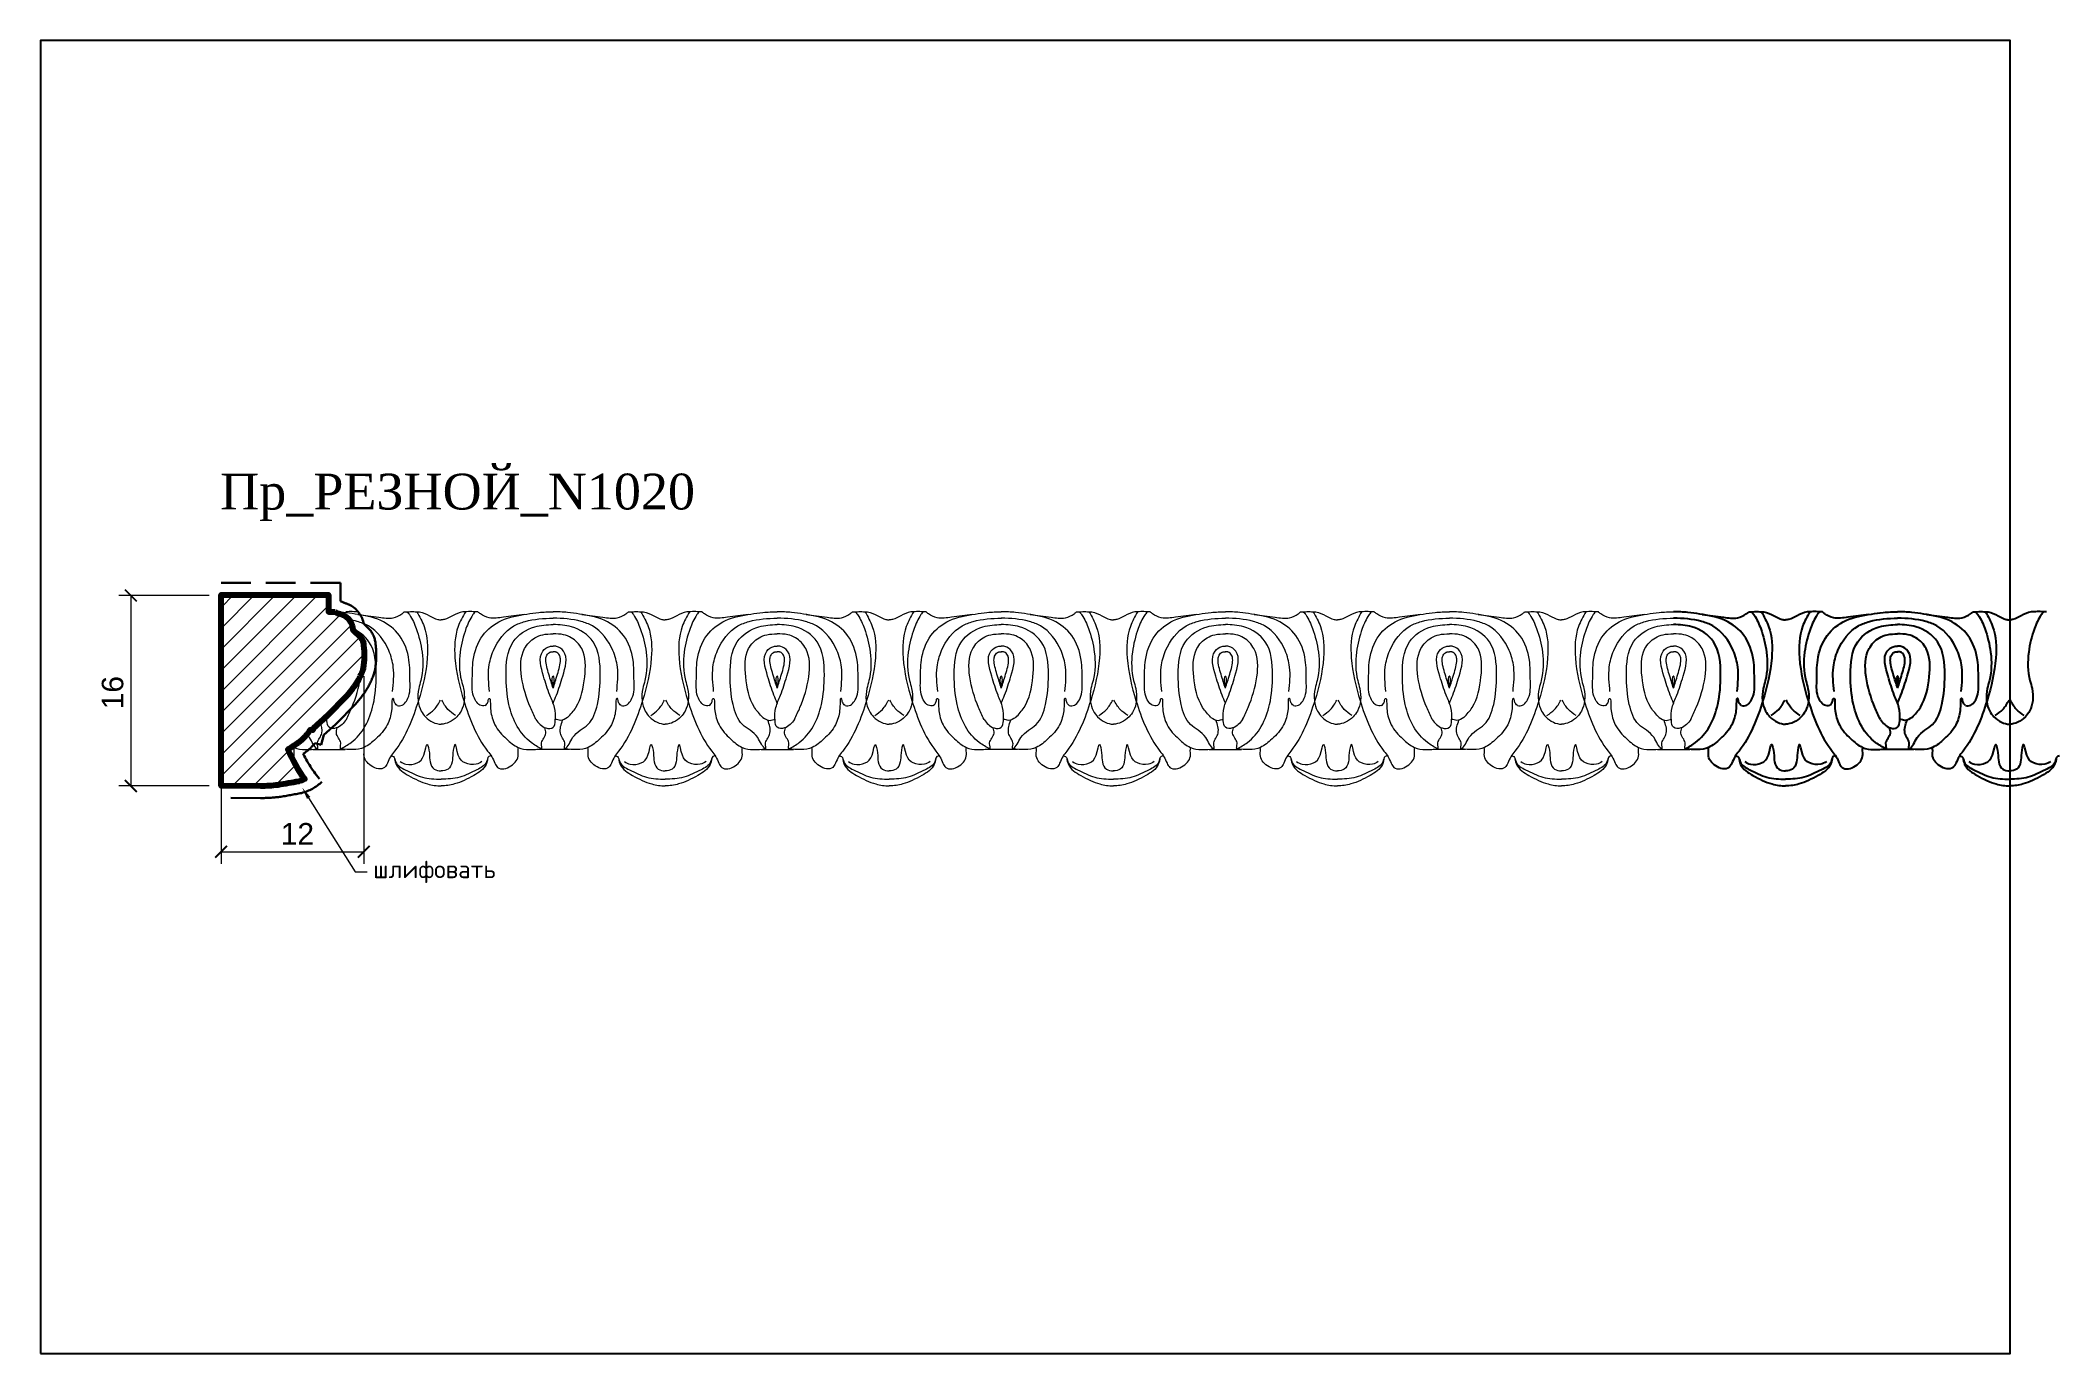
# Model space of a CAD drawing. Header units: millimetres. Extents: x 1314 to 1483, y 853 to 963.
import ezdxf
from ezdxf import colors
from ezdxf.entities.mleader import LeaderData, LeaderLine
from ezdxf.math import Vec2, Vec3

# ---------------------------------------------------------------- set-up
doc = ezdxf.new("R2010")
doc.units = ezdxf.units.MM
doc.linetypes.add('HIDDEN', pattern=[0.375, 0.25, -0.125])
for name, color, linetype, lineweight in [('0.15', 7, 'Continuous', 15), ('линия 50', 1, 'Continuous', 140), ('служебный слой РАЗМЕРЫ', 7, 'Continuous', 9)]:
    doc.layers.add(name, color=color, linetype=linetype, lineweight=lineweight)
doc.layers.add('Outside panel', color=7, linetype='Continuous', lineweight=18, true_color=0x7f5e57)
doc.layers.add('размеры в модели', color=7, linetype='Continuous')
doc.styles.add('ELECT', font='times.ttf')
doc.styles.get("Standard").update_dxf_attribs({"font": 'arial.ttf'})
doc.styles.add('ЕСКД профили текст', font='isocpeur.ttf')
doc.dimstyles.new('M_1', dxfattribs={"dimtxt": 1.8, "dimasz": 1, "dimexe": 1, "dimexo": 1, "dimgap": 0.6, "dimtad": 1, "dimdec": 0, "dimdsep": 46, "dimtxsty": 'Standard', "dimblk": 'ARCHTICK', "dimcen": -5, "dimclrd": 7, "dimclre": 7, "dimclrt": 7, "dimadec": 0, "dimazin": 0, "dimtfac": 1, "dimtdec": 0, "dimtmove": 0, "dimatfit": 3, "dimfxl": 1, "dimtolj": 1, "dimtzin": 0, "dimlwd": 5, "dimlwe": 5, "dimarcsym": 0})

msp = doc.modelspace()

# ---------------------------------------------------------------- texts
at = {"color": 7, "ltscale": 1000, "style": 'ELECT'}
msp.add_text('Пр_РЕЗНОЙ_N1020', height=3, dxfattribs=at).set_placement((1328.624079003243, 923.4882568961657))

# ---------------------------------------------------------------- blocks, each defined once
blk = doc.blocks.new('_ArchTick')
at = {"color": 0, "linetype": 'ByBlock', "const_width": 0.15}
blk.add_lwpolyline([(-0.5, -0.5), (0.5, 0.5)], dxfattribs=at)
blk = doc.blocks.new('*D3')
at = {"layer": 'Defpoints', "color": 0, "ltscale": 1000, "transparency": 16777216}
for p in [(1340.655290839157, 910.5375865995484), (1328.697555698524, 906.2790837532411), (1340.655290839157, 894.8204490433309)]:
    blk.add_point(p, dxfattribs=at)
at = {"layer": 'размеры в модели', "color": 7, "lineweight": 5, "ltscale": 1000, "transparency": 16777216}
for p, q in [((1340.655290839157, 909.5375865995484), (1340.655290839157, 893.8204490433309)), ((1328.697555698524, 905.2790837532411), (1328.697555698524, 893.8204490433309)), ((1328.697555698524, 894.8204490433309), (1340.655290839157, 894.8204490433309))]:
    blk.add_line(p, q, dxfattribs=at)
at = {"layer": 'размеры в модели', "color": 7, "lineweight": 5, "ltscale": 1000, "transparency": 16777216, "rotation": 180}
blk.add_blockref('_ArchTick', (1328.697555698524, 894.8204490433309), dxfattribs=at)
at = {"layer": 'размеры в модели', "color": 7, "lineweight": 5, "ltscale": 1000, "transparency": 16777216}
blk.add_blockref('_ArchTick', (1340.655290839157, 894.8204490433309), dxfattribs=at)
at = {"layer": 'размеры в модели', "color": 7, "ltscale": 1000, "transparency": 16777216, "insert": (1335.092912956035, 896.3241325358275), "char_height": 1.8, "attachment_point": 5}
blk.add_mtext('\\A1;12', dxfattribs=at)
blk = doc.blocks.new('*D2')
at = {"layer": 'Defpoints', "color": 0, "ltscale": 1000, "transparency": 16777216}
for p in [(1328.697555698524, 916.2844717954035), (1321.139385520491, 900.3314456923731), (1328.697555698524, 900.3314456923731)]:
    blk.add_point(p, dxfattribs=at)
at = {"layer": 'размеры в модели', "color": 7, "lineweight": 5, "ltscale": 1000, "transparency": 16777216}
for p, q in [((1327.697555698524, 916.2844717954035), (1320.139385520491, 916.2844717954035)), ((1321.139385520491, 916.2844717954035), (1321.139385520491, 900.3314456923731)), ((1327.697555698524, 900.3314456923731), (1320.139385520491, 900.3314456923731))]:
    blk.add_line(p, q, dxfattribs=at)
for p, rotation in [((1321.139385520491, 916.2844717954035), 90), ((1321.139385520491, 900.3314456923731), 270)]:
    blk.add_blockref('_ArchTick', p, dxfattribs=dict(at, rotation=rotation))
at = {"layer": 'размеры в модели', "color": 7, "ltscale": 1000, "transparency": 16777216, "insert": (1319.620354142593, 908.1423741395593), "char_height": 1.8, "attachment_point": 5, "rotation": 90}
blk.add_mtext('\\A1;16', dxfattribs=at)

# ---------------------------------------------------------------- dimensions: what is measured, and where the dimension line sits
at = {"layer": 'размеры в модели', "color": 0, "ltscale": 1000}
dim = msp.add_linear_dim(base=(1321.139385520491, 900.3314456923731), p1=(1328.697555698524, 916.2844717954031), p2=(1328.697555698524, 900.3314456923727), angle=90, dimstyle='M_1', override={"dimtxt": 1.8}, dxfattribs=at)
dim.commit()
dim.dimension.update_dxf_attribs({"geometry": '*D2', "text_midpoint": (1321.139385520491, 908.1423741395593), "dimtype": 128})
dim = msp.add_linear_dim(base=(1340.655290839157, 894.8204490433309), p1=(1328.697555698524, 906.2790837532411), p2=(1340.655290839157, 910.5375865995484), dimstyle='M_1', override={"dimtxt": 1.8}, dxfattribs=at)
dim.commit()
dim.dimension.update_dxf_attribs({"geometry": '*D3', "text_midpoint": (1335.092912956035, 894.8204490433309), "dimtype": 128})

# ---------------------------------------------------------------- hatches: boundary and pattern name
at = {"layer": 'Outside panel', "ltscale": 1000}
h = msp.add_hatch(dxfattribs=at)
h.set_pattern_fill('ANSI31', color=256, scale=10, angle=-1.272221872585407e-14)
h.set_pattern_definition([(44.99999999999999, (-308746.6367547378, 93544.34003584742), (-0.8838834764831842, 0.8838834764831847), [])])
edge = h.paths.add_edge_path()
edge.add_arc((1344.153582409035, 928.694169918137), 14.99703953730943, 246.8774767594485, 250.2247508300347)
edge.add_arc((1338.269570741522, 913.3721958646529), 1.455577689493058, 1.7568365022303851, 56.18530757809248, ccw=False)
edge.add_line((1339.724464221985, 913.416820640592), (1340.407802381505, 912.7699486615929))
edge.add_arc((1339.454838849149, 912.0547207984819), 1.191507612300904, 2.5493877366845936, 36.8893329369119, ccw=False)
edge.add_arc((1334.220730528887, 911.2811979795842), 6.477385604608206, -9.563879005877482, 7.330992562193785, ccw=False)
edge.add_arc((1335.578620880853, 911.7055274375198), 5.248534352494045, 330.0504584413414, 343.3876610365712, ccw=False)
edge.add_arc((1334.01271392249, 912.6706074228168), 7.087351473164042, 317.73079125563237, 329.6102716261119, ccw=False)
edge.add_line((1339.257302069407, 907.9035489929993), (1337.590451365115, 906.2094183480694))
edge.add_line((1337.590451365115, 906.2094183480694), (1336.413717325206, 905.1422729261722))
edge.add_line((1336.413717325206, 905.1422729261722), (1336.377645949495, 905.0073744314759))
edge.add_line((1336.377645949495, 905.0073744314759), (1336.283102433383, 905.032655030056))
edge.add_line((1336.283102433383, 905.032655030056), (1336.116822155902, 904.9714677887714))
edge.add_arc((1332.095761925226, 907.6761825634203), 4.846071335724312, 313.5228592667474, 326.07375482677077, ccw=False)
edge.add_arc((1330.520541739952, 910.1816174051237), 7.769443574419409, 299.09174186587853, 309.2182901468244, ccw=False)
edge.add_arc((1345.696035059762, 908.1523195299415), 12.35191571559955, 202.6662743325457, 216.0140199549049)
edge.add_arc((1334.521341029798, 903.3791205321359), 2.756542449003461, 284.68382246636247, 295.42722911137434, ccw=False)
edge.add_arc((1323.872052735253, 959.993545174515), 60.35732959243764, 279.1421753058674, 280.8369129177893, ccw=False)
edge.add_arc((1331.83546544304, 914.8588656366082), 14.54714734522837, 270.6903548045527, 276.4194128585082, ccw=False)
edge.add_line((1332.010739261703, 900.3127742381512), (1328.697555698524, 900.3314456923727))
edge.add_line((1328.697555698524, 900.3314456923727), (1328.697555698524, 902.917607824671))
edge.add_line((1328.697555698524, 902.917607824671), (1328.697555698524, 916.3314456923727))
edge.add_line((1328.697555698524, 916.3314456923727), (1337.697550830908, 916.3314456923727))
edge.add_line((1337.697550830908, 916.3314456923727), (1337.697550830908, 914.9167239688722))
edge.add_line((1337.697550830908, 914.9167239688722), (1337.991736488078, 914.9167239688722))
edge.add_line((1337.991736488078, 914.9167239688722), (1338.264264892216, 914.9018846082363))

# ---------------------------------------------------------------- linework, layer by layer
at = {"color": 7, "ltscale": 1000}
msp.add_line((1470.50054908836, 903.3945869651689), (1467.787963922088, 903.3945869651689), dxfattribs=at)
at = {"color": 6, "ltscale": 1000}
msp.add_lwpolyline([(1313.564149786362, 852.7814413366141), (1478.564149786362, 852.7814413366141), (1478.564149786362, 962.7814413366141), (1313.564149786362, 962.7814413366141)], close=True, dxfattribs=at)
at = {"color": 7, "ltscale": 1000}
for points, knots in [([(1455.698110689478, 908.239297211785), (1455.767224369523, 908.9277544349061), (1455.884514212794, 910.0961054705585), (1455.323495542933, 912.0883735048446), (1454.222696725465, 913.5860752826302), (1452.299432454467, 914.2907940502082), (1451.164552439423, 914.378329784904), (1450.370552186341, 914.3873479573267)], [0, 0, 0, 0, 2.184571763870823, 3.707342442026171, 6.563350946706277, 7.635629924448239, 10.16565806084077, 10.16565806084077, 10.16565806084077, 10.16565806084077]), ([(1451.333516095718, 903.4278027770379), (1451.637907226523, 903.5961864673627), (1452.459902412676, 904.0508993970034), (1453.515424557449, 905.3185673245498), (1454.209025600878, 907.3140553090816), (1454.387166544748, 909.7074527089462), (1454.189193533686, 912.4217660455361), (1452.144157990184, 913.7708596464981), (1450.89127264982, 913.8381750162262), (1450.373280129465, 913.8514741578001)], [0, 0, 0, 0, 1.106892294320934, 2.989115139392498, 5.10424615833246, 7.733878113139298, 10.76216063637342, 13.10935462190166, 14.76026506224128, 14.76026506224128, 14.76026506224128, 14.76026506224128]), ([(1452.784055625973, 914.6977437988717), (1453.367499419441, 914.6205044656854), (1454.344652292388, 914.4911438706076), (1455.620230147801, 914.299103767411), (1456.340876472834, 914.6209613091523), (1456.604265146725, 914.8562612177084), (1456.669453828315, 914.9167239688722)], [0, 0, 0, 0, 1.89284594921969, 3.170142313470889, 4.014584115683914, 4.298588447610231, 4.298588447610231, 4.298588447610231, 4.298588447610231]), ([(1456.669453828315, 914.9167239688722), (1456.733733391109, 914.9241501143297), (1456.918291434366, 914.9454718970846), (1457.320394473569, 914.3858762531636), (1457.787579734995, 913.3201927818336), (1458.284968776581, 911.4324189382933), (1458.246288691367, 909.6882829583519), (1457.830444267205, 908.3859430453485), (1457.76634206525, 907.5038596440027), (1458.000304552563, 906.6732510819311), (1458.465156136266, 906.057869359156), (1459.028786829043, 905.62605020704), (1459.525545761175, 905.5126756382269), (1459.758222728688, 905.5051053139941)], [0, 0, 0, 0, 0.1966018691891804, 0.5644788906881786, 1.945863118424978, 4.110005496080851, 6.659680662141168, 7.395199085869387, 8.469818708629578, 9.437930337127133, 10.07451643299394, 10.90946549708171, 11.65204086091374, 11.65204086091374, 11.65204086091374, 11.65204086092693]), ([(1462.848082806402, 914.9167239688722), (1462.783803243608, 914.9241501143297), (1462.599245200352, 914.9454718970846), (1462.197142161149, 914.3858762531636), (1461.729956899722, 913.3201927818336), (1461.232567858136, 911.4324189382933), (1461.27124794335, 909.6882829583519), (1461.687092367512, 908.3859430453485), (1461.751194569468, 907.5038596440027), (1461.517232082155, 906.6732510819311), (1461.052380498451, 906.057869359156), (1460.488749805674, 905.62605020704), (1459.991990873543, 905.5126756382269), (1459.75931390603, 905.5051053139941)], [0, 0, 0, 0, 0.1966018691891804, 0.5644788906881786, 1.945863118424978, 4.110005496080851, 6.659680662141168, 7.395199085869387, 8.469818708629578, 9.437930337127133, 10.07451643299394, 10.90946549708171, 11.65204086091374, 11.65204086091374, 11.65204086091374, 11.65204086092693]), ([(1466.733481008745, 914.6977437988717), (1466.150037215277, 914.6205044656854), (1465.17288434233, 914.4911438706076), (1463.897306486917, 914.299103767411), (1463.176660161884, 914.6209613091523), (1462.913271487992, 914.8562612177084), (1462.848082806402, 914.9167239688722)], [0, 0, 0, 0, 1.89284594921969, 3.170142313470889, 4.014584115683914, 4.298588447610231, 4.298588447610231, 4.298588447610231, 4.298588447610231]), ([(1463.819425945239, 908.239297211785), (1463.750312265194, 908.9277544349061), (1463.633022421924, 910.0961054705585), (1464.194041091785, 912.0883735048446), (1465.294839909253, 913.5860752826302), (1467.218104180251, 914.2907940502082), (1468.352984195295, 914.378329784904), (1469.146984448376, 914.3873479573267)], [0, 0, 0, 0, 2.184571763870823, 3.707342442026171, 6.563350946706277, 7.635629924448239, 10.16565806084077, 10.16565806084077, 10.16565806084077, 10.16565806084077]), ([(1468.184020539, 903.4278027770379), (1467.879629408195, 903.5961864673627), (1467.057634222041, 904.0508993970034), (1466.002112077269, 905.3185673245498), (1465.30851103384, 907.3140553090816), (1465.13037008997, 909.7074527089462), (1465.328343101031, 912.4217660455361), (1467.373378644534, 913.7708596464981), (1468.626263984897, 913.8381750162262), (1469.144256505253, 913.8514741578001)], [0, 0, 0, 0, 1.106892294320934, 2.989115139392498, 5.10424615833246, 7.733878113139298, 10.76216063637342, 13.10935462190166, 14.76026506224128, 14.76026506224128, 14.76026506224128, 14.76026506224128]), ([(1474.469087065383, 908.239297211785), (1474.538200745428, 908.9277544349061), (1474.655490588582, 910.0961054705585), (1474.094471918837, 912.0883735048446), (1472.993673101253, 913.5860752826302), (1471.070408830372, 914.2907940502082), (1469.935528815211, 914.378329784904), (1469.141528562246, 914.3873479573267)], [0, 0, 0, 0, 2.184571763870823, 3.707342442026171, 6.563350946706277, 7.635629924448239, 10.16565806084077, 10.16565806084077, 10.16565806084077, 10.16565806084077]), ([(1470.104492471739, 903.4278027770379), (1470.408883602428, 903.5961864673627), (1470.825215034838, 904.8263318346035), (1472.286400933237, 905.3185673245498), (1472.980001976666, 907.3140553090816), (1473.158142920536, 909.7074527089462), (1472.960169909591, 912.4217660455361), (1470.915134366089, 913.7708596464981), (1469.662249025609, 913.8381750162262), (1469.144256505369, 913.8514741578001)], [0, 0, 0, 0, 1.106892294320934, 2.989115139392498, 5.10424615833246, 7.733878113139298, 10.76216063637342, 13.10935462190166, 14.76026506224128, 14.76026506224128, 14.76026506224128, 14.76026506224128]), ([(1471.555032001761, 914.6977437988717), (1472.138475795229, 914.6205044656854), (1473.115628668176, 914.4911438706076), (1474.391206523589, 914.299103767411), (1475.111852848622, 914.6209613091523), (1475.375241522514, 914.8562612177084), (1475.440430204104, 914.9167239688722)], [0, 0, 0, 0, 1.89284594921969, 3.170142313470889, 4.014584115683914, 4.298588447610231, 4.298588447610231, 4.298588447610231, 4.298588447610231]), ([(1475.440430204104, 914.9167239688722), (1475.504709766898, 914.9241501143297), (1475.689267810154, 914.9454718970846), (1476.091370849357, 914.3858762531636), (1476.558556110784, 913.3201927818336), (1477.05594515237, 911.4324189382933), (1477.017265067156, 909.6882829583519), (1476.601420642994, 908.3859430453485), (1476.537318441038, 907.5038596440027), (1476.771280928351, 906.6732510819311), (1477.236132512055, 906.057869359156), (1477.799763204832, 905.62605020704), (1478.296522136963, 905.5126756382269), (1478.529199104476, 905.5051053139941)], [0, 0, 0, 0, 0.1966018691891804, 0.5644788906881786, 1.945863118424978, 4.110005496080851, 6.659680662141168, 7.395199085869387, 8.469818708629578, 9.437930337127133, 10.07451643299394, 10.90946549708171, 11.65204086091374, 11.65204086091374, 11.65204086091374, 11.65204086092693]), ([(1481.619059182191, 914.9167239688722), (1481.554779619397, 914.9241501143297), (1481.37022157614, 914.9454718970846), (1480.968118536937, 914.3858762531636), (1480.500933275511, 913.3201927818336), (1480.003544233925, 911.4324189382933), (1480.042224319139, 909.6882829583519), (1480.458068743301, 908.3859430453485), (1480.522170945256, 907.5038596440027), (1480.288208457943, 906.6732510819311), (1479.82335687424, 906.057869359156), (1479.259726181463, 905.62605020704), (1478.762967249331, 905.5126756382269), (1478.530290281818, 905.5051053139941)], [0, 0, 0, 0, 0.1966018691891804, 0.5644788906881786, 1.945863118424978, 4.110005496080851, 6.659680662141168, 7.395199085869387, 8.469818708629578, 9.437930337127133, 10.07451643299394, 10.90946549708171, 11.65204086091374, 11.65204086091374, 11.65204086091374, 11.65204086092693]), ([(1469.144256505137, 907.2548277020433), (1469.228109158295, 907.4798802085315), (1469.569271844532, 908.2272402714334), (1469.954341941815, 909.5835325136759), (1470.506891582463, 911.3345324638685), (1469.572520339349, 912.0356538238739), (1469.241668859799, 912.0390250188102), (1469.144256505253, 912.0400175972354)], [3.725121824374371, 3.725121824374371, 3.725121824374371, 3.725121824374371, 4.491294090635022, 6.286894123532459, 8.523334876083721, 9.264179973260655, 9.573328944305471, 9.573328944305471, 9.573328944305471, 9.573328944305471]), ([(1469.144256505369, 908.5261584010186), (1469.083266390673, 908.7017733781868), (1469.026232987362, 908.8808771439108), (1468.908857278711, 909.2641789068039), (1468.848209484084, 909.4701234589484), (1468.718574730166, 909.9017239167624), (1468.653878574911, 910.1167555285247), (1468.559245659922, 910.5247668516859), (1468.53062250018, 910.7170115607478), (1468.530974263394, 911.0094843777224), (1468.549297185218, 911.1183376825975), (1468.606057356763, 911.2674487690128), (1468.635125434212, 911.3191298658239), (1468.718505105189, 911.421804814021), (1468.773245148313, 911.4707946918534), (1468.857253910461, 911.523648522827), (1468.88703808533, 911.538032148299), (1468.94050275681, 911.5571539701523), (1468.958521931268, 911.5613810931427), (1469.032239471282, 911.56873524818), (1469.08372089134, 911.5698979277258), (1469.149039984866, 911.5705634934457)], [5.008254929713784, 5.008254929713784, 5.008254929713784, 5.008254929713784, 5.642698486524606, 5.642698486524606, 6.312487449515517, 6.312487449515517, 6.982276412506429, 6.982276412506429, 7.659540336963392, 7.659540336963392, 8.21002499041652, 8.21002499041652, 8.578501805651785, 8.578501805651785, 8.94697862088705, 8.94697862088705, 9.154554958065473, 9.154554958065473, 9.366031516549107, 9.366031516549107, 9.573328944305471, 9.573328944305471, 9.573328944305471, 9.573328944305471]), ([(1469.144256505137, 908.5261584010186), (1469.205246619716, 908.7017733781868), (1469.262280023144, 908.8808771439108), (1469.379655731678, 909.2641789068039), (1469.440303526306, 909.4701234589484), (1469.56993828034, 909.9017239167624), (1469.634634435595, 910.1167555285247), (1469.729267350584, 910.5247668516859), (1469.757890510209, 910.7170115607478), (1469.757538747112, 911.0094843777224), (1469.739215825288, 911.1183376825975), (1469.682455653743, 911.2674487690128), (1469.653387576178, 911.3191298658239), (1469.570007905317, 911.421804814021), (1469.515267862193, 911.4707946918534), (1469.431259100045, 911.523648522827), (1469.40147492506, 911.538032148299), (1469.34801025358, 911.5571539701523), (1469.329991079238, 911.5613810931427), (1469.256273539224, 911.56873524818), (1469.204792119166, 911.5698979277258), (1469.13947302564, 911.5705634934457)], [5.008254929713784, 5.008254929713784, 5.008254929713784, 5.008254929713784, 5.642698486524606, 5.642698486524606, 6.312487449515517, 6.312487449515517, 6.982276412506429, 6.982276412506429, 7.659540336963392, 7.659540336963392, 8.21002499041652, 8.21002499041652, 8.578501805651785, 8.578501805651785, 8.94697862088705, 8.94697862088705, 9.154554958065473, 9.154554958065473, 9.366031516549107, 9.366031516549107, 9.573328944305471, 9.573328944305471, 9.573328944305471, 9.573328944305471]), ([(1470.357918384205, 906.0614104222368), (1470.156590333743, 905.9369580356033), (1469.823225527605, 905.7308861760866), (1469.477941820584, 905.9050862481854), (1469.326789528317, 905.8907554756479)], [0, 0, 0, 0, 0.6944111610364918, 1.149826074685407, 1.149826074685407, 1.149826074685407, 1.149826074685407]), ([(1455.853104779217, 902.6695117039817), (1455.865696330507, 902.5775125135879), (1455.890731337899, 902.3945961802128), (1456.102568020066, 901.7726741181432), (1456.891782269533, 901.2618646298106), (1457.808621973218, 900.7905994211069), (1458.714698956883, 900.4353104911606), (1459.37852764707, 900.3372082906462), (1459.758768317359, 900.3314456923727)], [0, 0, 0, 0, 0.2784714392238997, 0.5536676399405704, 1.944264406002873, 2.854968425284659, 3.70148479334025, 4.841941720774426, 4.841941720774426, 4.841941720774426, 4.841941720774426]), ([(1463.664431855501, 902.6695117039817), (1463.65184030421, 902.5775125135879), (1463.626805296819, 902.3945961802128), (1463.414968614652, 901.7726741181432), (1462.625754365185, 901.2618646298106), (1461.7089146615, 900.7905994211069), (1460.802837677835, 900.4353104911606), (1460.139008987648, 900.3372082906462), (1459.758768317359, 900.3314456923727)], [0, 0, 0, 0, 0.2784714392238997, 0.5536676399405704, 1.944264406002873, 2.854968425284659, 3.70148479334025, 4.841941720774426, 4.841941720774426, 4.841941720774426, 4.841941720774426]), ([(1474.624081155005, 902.6695117039817), (1474.636672706296, 902.5775125135879), (1474.661707713687, 902.3945961802128), (1474.873544395854, 901.7726741181432), (1475.662758645321, 901.2618646298106), (1476.579598349006, 900.7905994211069), (1477.485675332671, 900.4353104911606), (1478.149504022858, 900.3372082906462), (1478.529744693147, 900.3314456923727)], [0, 0, 0, 0, 0.2784714392238997, 0.5536676399405704, 1.944264406002873, 2.854968425284659, 3.70148479334025, 4.841941720774426, 4.841941720774426, 4.841941720774426, 4.841941720774426]), ([(1482.435408231289, 902.6695117039817), (1482.422816679999, 902.5775125135879), (1482.397781672607, 902.3945961802128), (1482.18594499044, 901.7726741181432), (1481.396730740973, 901.2618646298106), (1480.479891037288, 900.7905994211069), (1479.573814053623, 900.4353104911606), (1478.909985363436, 900.3372082906462), (1478.529744693147, 900.3314456923727)], [0, 0, 0, 0, 0.2784714392238997, 0.5536676399405704, 1.944264406002873, 2.854968425284659, 3.70148479334025, 4.841941720774426, 4.841941720774426, 4.841941720774426, 4.841941720774426])]:
    msp.add_open_spline(points, degree=3, knots=knots, dxfattribs=at)
for points in [[(1456.068406910472, 907.0583627038905), (1456.286915151704, 907.037572951147), (1456.972992837847, 907.6713019661875), (1457.149763549864, 909.1049585370383), (1457.06710687438, 910.8791369202991), (1456.268365138629, 912.9242989773957), (1454.705799338943, 914.1836322765776), (1452.570365491043, 914.7326490232117), (1451.572756704478, 914.8705304869545), (1450.373280129465, 914.9167239688722)], [(1457.728633072529, 914.9167239688722), (1458.333145260414, 913.691608127996), (1458.598028534045, 911.0576420387988), (1457.861483900761, 907.4810876766023), (1455.861083235777, 903.2503729905911), (1455.517362406896, 902.7780632627291), (1455.259571785293, 902.241472575206), (1455.02333191405, 901.8764570885432), (1453.906239220127, 902.0052579705989), (1453.293270408711, 902.9640957055126), (1453.275203785579, 903.5475660147822), (1453.27417480708, 903.5500321855106)], [(1456.748061174945, 914.9243291779749), (1457.063833342585, 914.9290763423814), (1457.59932857037, 914.9167239688722), (1457.728633072646, 914.9167239688722), (1457.733270575944, 914.9183230219969)], [(1457.733270575944, 914.9183230219969), (1457.94932366833, 914.9074502202893), (1458.795258819311, 914.5813856497152), (1459.479154151119, 914.2830407495239), (1459.758768317359, 914.2327391063773)], [(1461.784266058774, 914.9183230219969), (1461.568212966387, 914.9074502202893), (1460.722277815406, 914.5813856497152), (1460.038382483599, 914.2830407495239), (1459.758768317359, 914.2327391063773)], [(1461.788903561956, 914.9167239688722), (1461.18439137407, 913.691608127996), (1460.91950810044, 911.0576420387988), (1461.656052733724, 907.4810876766023), (1463.656453398708, 903.2503729905911), (1464.000174227589, 902.7780632627291), (1464.257964849192, 902.241472575206), (1464.494204720435, 901.8764570885432), (1465.611297414358, 902.0052579705989), (1466.224266225774, 902.9640957055126), (1466.242332848906, 903.5475660147822), (1466.243361827404, 903.5500321855106)], [(1462.769475459772, 914.9243291779749), (1462.453703292133, 914.9290763423814), (1461.918208064348, 914.9167239688722), (1461.788903562072, 914.9167239688722), (1461.784266058774, 914.9183230219969)], [(1463.449129724246, 907.0583627038905), (1463.230621483013, 907.037572951147), (1462.54454379687, 907.6713019661875), (1462.367773084854, 909.1049585370383), (1462.450429760338, 910.8791369202991), (1463.249171496089, 912.9242989773957), (1464.811737295775, 914.1836322765776), (1466.947171143674, 914.7326490232117), (1467.94477993024, 914.8705304869545), (1469.144256505253, 914.9167239688722)], [(1463.449129724246, 907.0583627038905), (1463.230621483013, 907.037572951147), (1462.54454379687, 907.6713019661875), (1462.367773084854, 909.1049585370383), (1462.450429760338, 910.8791369202991), (1463.249171496089, 912.9242989773957), (1464.811737295775, 914.1836322765776), (1466.947171143674, 914.7326490232117), (1467.94477993024, 914.8705304869545), (1469.144256505253, 914.9167239688722)], [(1474.839383286377, 907.0583627038905), (1475.057891527609, 907.037572951147), (1475.743969213752, 907.6713019661875), (1475.920739925652, 909.1049585370383), (1475.838083250168, 910.8791369202991), (1475.03934151465, 912.9242989773957), (1473.476775714847, 914.1836322765776), (1471.341341866948, 914.7326490232117), (1470.343733080383, 914.8705304869545), (1469.144256505369, 914.9167239688722)], [(1476.499609448434, 914.9167239688722), (1477.104121636319, 913.691608127996), (1477.369004910066, 911.0576420387988), (1476.632460276782, 907.4810876766023), (1474.632059611566, 903.2503729905911), (1474.288338782801, 902.7780632627291), (1474.030548161081, 902.241472575206), (1473.794308289838, 901.8764570885432), (1472.677215596148, 902.0052579705989), (1472.064246784616, 902.9640957055126), (1472.046180161367, 903.5475660147822), (1472.045151183102, 903.5500321855106)], [(1475.519037550734, 914.9243291779749), (1475.834809718373, 914.9290763423814), (1476.370304946158, 914.9167239688722), (1476.499609448434, 914.9167239688722), (1476.504246951732, 914.9183230219969)], [(1476.504246951732, 914.9183230219969), (1476.720300044119, 914.9074502202893), (1477.5662351951, 914.5813856497152), (1478.250130526907, 914.2830407495239), (1478.529744693147, 914.2327391063773)], [(1480.555242434562, 914.9183230219969), (1480.339189342176, 914.9074502202893), (1479.493254191195, 914.5813856497152), (1478.809358859387, 914.2830407495239), (1478.529744693147, 914.2327391063773)], [(1481.540451835561, 914.9243291779749), (1481.224679667921, 914.9290763423814), (1480.689184440136, 914.9167239688722), (1480.55987993786, 914.9167239688722), (1480.555242434562, 914.9183230219969)], [(1467.696809903671, 905.9070405339626), (1467.237969876685, 906.9135513225956), (1466.503062009182, 909.4737974264754), (1466.751577624305, 911.8329564390333), (1467.621518674492, 912.743523713496), (1468.268586774542, 913.001005996226), (1469.144256505253, 913.0643311051863)], [(1467.696809903671, 905.9071600153147), (1468.538925934303, 905.1874044370816), (1469.144256505253, 905.2437996284898), (1469.320481628598, 905.7987904420042), (1469.254465406015, 906.9088915504435), (1468.868461459246, 907.924841364762), (1468.341150060714, 909.526249733728), (1468.280589724145, 911.6252978741286), (1468.854821743862, 912.0179135497638), (1469.144256505253, 912.0400175972354)], [(1470.357918384205, 906.0614104222368), (1471.050543133937, 906.9135513225956), (1471.78545100144, 909.4737974264754), (1471.536935386201, 911.8329564390333), (1470.666994336014, 912.743523713496), (1470.019926235964, 913.001005996226), (1469.144256505369, 913.0643311051863)], [(1469.144256505253, 908.6901193326084), (1469.077149105327, 908.9793836511417), (1469.085332934581, 909.4313815515816), (1469.114521925523, 909.5045041302546), (1469.144256505253, 909.5337770579827), (1469.145347682479, 909.5337770579827)], [(1469.144256505253, 908.6901193326084), (1469.211363905062, 908.9793836511417), (1469.203180075925, 909.4313815515816), (1469.173991084866, 909.5045041302546), (1469.144256505253, 909.5337770579827), (1469.143165328027, 909.5337770579827)], [(1456.068406910472, 907.0583627038905), (1455.926553869922, 907.201979271751), (1455.811434671701, 907.4929163290399), (1455.750601540971, 907.6554109483004), (1455.709955188864, 907.6689123394353), (1455.635482342634, 907.4456017192897), (1455.602474231342, 906.63061951497), (1455.249751190258, 905.4446477571364), (1454.280240217409, 904.2716994650873), (1453.306091741379, 903.5607855058952), (1451.333516095718, 903.4278027770379)], [(1456.068406910472, 907.0583627038905), (1455.926553870038, 907.201979271751), (1455.811434671701, 907.4929163290399), (1455.750601540971, 907.6554109483004), (1455.709955188981, 907.6689123394353), (1455.635482342634, 907.4456017192897), (1455.602474231342, 906.63061951497), (1455.249751190375, 905.4446477571364), (1454.280240217409, 904.2716994650873), (1453.306091741379, 903.5607855058952), (1451.333516095718, 903.4278027770379)], [(1458.542924083838, 906.2322687351589), (1459.182899531861, 906.7364799801471), (1459.710210930509, 907.5267295475969)], [(1460.974612550879, 906.2322687351589), (1460.334637102857, 906.7364799801471), (1459.807325704209, 907.5267295475969)], [(1463.449129724246, 907.0583627038905), (1463.590982764679, 907.201979271751), (1463.706101963016, 907.4929163290399), (1463.766935093747, 907.6554109483004), (1463.807581445737, 907.6689123394353), (1463.882054292084, 907.4456017192897), (1463.915062403375, 906.63061951497), (1464.267785444343, 905.4446477571364), (1465.237296417308, 904.2716994650873), (1466.211444893339, 903.5607855058952), (1468.184020539, 903.4278027770379)], [(1463.449129724246, 907.0583627038905), (1463.590982764796, 907.201979271751), (1463.706101963016, 907.4929163290399), (1463.766935093747, 907.6554109483004), (1463.807581445853, 907.6689123394353), (1463.882054292084, 907.4456017192897), (1463.915062403375, 906.63061951497), (1464.267785444459, 905.4446477571364), (1465.237296417308, 904.2716994650873), (1466.211444893339, 903.5607855058952), (1468.184020539, 903.4278027770379)], [(1463.449129724246, 907.0583627038905), (1463.590982764679, 907.201979271751), (1463.706101963016, 907.4929163290399), (1463.766935093747, 907.6554109483004), (1463.807581445737, 907.6689123394353), (1463.882054292084, 907.4456017192897), (1463.915062403375, 906.63061951497), (1464.267785444343, 905.4446477571364), (1465.237296417308, 904.2716994650873), (1466.211444893339, 903.5607855058952), (1468.184020539, 903.4278027770379)], [(1474.83938328626, 907.0583627038905), (1474.69753024571, 907.201979271751), (1474.58241104749, 907.4929163290399), (1474.521577916759, 907.6554109483004), (1474.480931564653, 907.6689123394353), (1474.406458718422, 907.4456017192897), (1474.373450607131, 906.63061951497), (1474.020727566047, 905.4446477571364), (1473.051216593198, 904.2716994650873), (1472.077068117167, 903.5607855058952), (1470.104492471506, 903.4278027770379)], [(1477.313900459627, 906.2322687351589), (1477.953875907649, 906.7364799801471), (1478.481187306297, 907.5267295475969)], [(1479.745588926668, 906.2322687351589), (1479.105613478645, 906.7364799801471), (1478.578302079997, 907.5267295475969)], [(1468.178019064082, 903.4287586277678), (1468.200388197391, 903.5046292771913), (1468.17583670963, 903.7392906243658), (1468.169016851996, 903.9537596255286), (1468.354244187427, 904.3321570219741), (1468.534288431238, 904.7639625763732), (1468.454905287315, 905.210225372608)], [(1470.110493946308, 903.4287586277678), (1470.088124812999, 903.5046292771913), (1470.11267630076, 903.7392906243658), (1470.11949615851, 903.9537596255286), (1469.934268823079, 904.3321570219741), (1469.754224579268, 904.7639625763732), (1469.935851797065, 905.8482514938551)], [(1456.339837247458, 902.3737384160377), (1456.816954493243, 902.1526979413211), (1457.748274262947, 902.2573635931221), (1458.318687162198, 902.9206044985949), (1458.596664562658, 903.8099040949346), (1458.772889686003, 903.095047251587), (1458.842725028935, 902.3388498653985), (1459.180444383132, 901.7339158527066), (1459.760132288979, 901.5877901767126)], [(1463.177699387259, 902.3737384160377), (1462.700582141475, 902.1526979413211), (1461.76926237177, 902.2573635931221), (1461.198849472519, 902.9206044985949), (1460.92087207206, 903.8099040949346), (1460.744646948715, 903.095047251587), (1460.674811605782, 902.3388498653985), (1460.337092251586, 901.7339158527066), (1459.757404345739, 901.5877901767126)], [(1475.110813623247, 902.3737384160377), (1475.587930869031, 902.1526979413211), (1476.519250638736, 902.2573635931221), (1477.089663537987, 902.9206044985949), (1477.367640938446, 903.8099040949346), (1477.543866061791, 903.095047251587), (1477.613701404724, 902.3388498653985), (1477.95142075892, 901.7339158527066), (1478.531108664767, 901.5877901767126)], [(1481.948675763048, 902.3737384160377), (1481.471558517263, 902.1526979413211), (1480.540238747559, 902.2573635931221), (1479.969825848308, 902.9206044985949), (1479.691848447848, 903.8099040949346), (1479.515623324503, 903.095047251587), (1479.445787981571, 902.3388498653985), (1479.108068627374, 901.7339158527066), (1478.528380721527, 901.5877901767126)], [(1455.573509615566, 902.8667815517729), (1455.76233169618, 902.7921620605957), (1455.950832563405, 902.3640604276479), (1456.75639415679, 901.6876765750385), (1458.197792847244, 901.066739782782), (1459.758768317359, 900.8896006433388)], [(1463.944027019152, 902.8667815517729), (1463.755204938538, 902.7921620605957), (1463.566704071312, 902.3640604276479), (1462.761142477928, 901.6876765750385), (1461.319743787473, 901.066739782782), (1459.758768317359, 900.8896006433388)], [(1474.344485991354, 902.8667815517729), (1474.533308071968, 902.7921620605957), (1474.721808939194, 902.3640604276479), (1475.527370532578, 901.6876765750385), (1476.968769223033, 901.066739782782), (1478.529744693147, 900.8896006433388)], [(1482.71500339494, 902.8667815517729), (1482.526181314326, 902.7921620605957), (1482.337680447101, 902.3640604276479), (1481.532118853716, 901.6876765750385), (1480.090720163262, 901.066739782782), (1478.529744693147, 900.8896006433388)]]:
    msp.add_spline(points, degree=3, dxfattribs=at)
at = {"layer": '0.15', "color": 7, "ltscale": 1000}
for p, q in [((1336.391129292093, 903.3945869651689), (1339.103714458364, 903.3945869651689)), ((1357.874690834095, 903.3945869651689), (1355.162105667823, 903.3945869651689)), ((1373.93308204367, 903.3945869651689), (1376.645667209941, 903.3945869651689)), ((1395.416643585671, 903.3945869651689), (1392.7040584194, 903.3945869651689)), ((1411.475034795247, 903.3945869651689), (1414.187619961518, 903.3945869651689)), ((1432.958596336783, 903.3945869651689), (1430.246011170511, 903.3945869651689)), ((1449.016987546358, 903.3945869651689), (1451.729572712629, 903.3945869651689))]:
    msp.add_line(p, q, dxfattribs=at)
for points in [[(1343.442548656207, 907.0583627038905), (1343.661056897439, 907.037572951147), (1344.347134583582, 907.6713019661875), (1344.523905295599, 909.1049585370383), (1344.441248620114, 910.8791369202991), (1343.642506884364, 912.9242989773957), (1342.079941084678, 914.1836322765776), (1339.944507236778, 914.7326490232117), (1338.946898450213, 914.8705304869545), (1337.7474218752, 914.9167239688722)], [(1340.14361720574, 914.9243291779749), (1339.8278450381, 914.9290763423814), (1339.292349810315, 914.9167239688722), (1339.16304530804, 914.9167239688722), (1339.158407804742, 914.9183230219969)], [(1345.102774818264, 914.9167239688722), (1345.707287006149, 913.691608127996), (1345.97217027978, 911.0576420387988), (1345.235625646495, 907.4810876766023), (1343.235224981512, 903.2503729905911), (1342.891504152631, 902.7780632627291), (1342.633713531028, 902.241472575206), (1342.397473659785, 901.8764570885432), (1341.280380965862, 902.0052579705989), (1340.667412154446, 902.9640957055126), (1340.649345531314, 903.5475660147822), (1340.648316552815, 903.5500321855106)], [(1344.12220292068, 914.9243291779749), (1344.43797508832, 914.9290763423814), (1344.973470316105, 914.9167239688722), (1345.102774818381, 914.9167239688722), (1345.107412321679, 914.9183230219969)], [(1345.107412321679, 914.9183230219969), (1345.323465414065, 914.9074502202893), (1346.169400565046, 914.5813856497152), (1346.853295896854, 914.2830407495239), (1347.132910063094, 914.2327391063773)], [(1349.158407804509, 914.9183230219969), (1348.942354712122, 914.9074502202893), (1348.096419561141, 914.5813856497152), (1347.412524229334, 914.2830407495239), (1347.132910063094, 914.2327391063773)], [(1349.16304530769, 914.9167239688722), (1348.558533119805, 913.691608127996), (1348.293649846175, 911.0576420387988), (1349.030194479459, 907.4810876766023), (1351.030595144442, 903.2503729905911), (1351.374315973324, 902.7780632627291), (1351.632106594927, 902.241472575206), (1351.86834646617, 901.8764570885432), (1352.985439160093, 902.0052579705989), (1353.598407971509, 902.9640957055126), (1353.616474594641, 903.5475660147822), (1353.617503573139, 903.5500321855106)], [(1350.143617205507, 914.9243291779749), (1349.827845037868, 914.9290763423814), (1349.292349810083, 914.9167239688722), (1349.163045307807, 914.9167239688722), (1349.158407804509, 914.9183230219969)], [(1350.823271469981, 907.0583627038905), (1350.604763228748, 907.037572951147), (1349.918685542605, 907.6713019661875), (1349.741914830589, 909.1049585370383), (1349.824571506073, 910.8791369202991), (1350.623313241824, 912.9242989773957), (1352.18587904151, 914.1836322765776), (1354.321312889409, 914.7326490232117), (1355.318921675975, 914.8705304869545), (1356.518398250988, 914.9167239688722)], [(1362.213525032112, 907.0583627038905), (1362.432033273344, 907.037572951147), (1363.118110959487, 907.6713019661875), (1363.294881671387, 909.1049585370383), (1363.212224995903, 910.8791369202991), (1362.413483260385, 912.9242989773957), (1360.850917460582, 914.1836322765776), (1358.715483612683, 914.7326490232117), (1357.717874826118, 914.8705304869545), (1356.518398251104, 914.9167239688722)], [(1363.873751194169, 914.9167239688722), (1364.478263382054, 913.691608127996), (1364.743146655801, 911.0576420387988), (1364.006602022517, 907.4810876766023), (1362.006201357301, 903.2503729905911), (1361.662480528536, 902.7780632627291), (1361.404689906816, 902.241472575206), (1361.168450035573, 901.8764570885432), (1360.051357341883, 902.0052579705989), (1359.43838853035, 902.9640957055126), (1359.420321907102, 903.5475660147822), (1359.419292928837, 903.5500321855106)], [(1362.893179296469, 914.9243291779749), (1363.208951464108, 914.9290763423814), (1363.744446691893, 914.9167239688722), (1363.873751194169, 914.9167239688722), (1363.878388697467, 914.9183230219969)], [(1363.878388697467, 914.9183230219969), (1364.094441789854, 914.9074502202893), (1364.940376940835, 914.5813856497152), (1365.624272272642, 914.2830407495239), (1365.903886438882, 914.2327391063773)], [(1367.929384180297, 914.9183230219969), (1367.713331087911, 914.9074502202893), (1366.86739593693, 914.5813856497152), (1366.183500605122, 914.2830407495239), (1365.903886438882, 914.2327391063773)], [(1367.934021683595, 914.9167239688722), (1367.32950949571, 913.691608127996), (1367.064626221963, 911.0576420387988), (1367.801170855248, 907.4810876766023), (1369.801571520464, 903.2503729905911), (1370.145292349229, 902.7780632627291), (1370.403082970948, 902.241472575206), (1370.639322842191, 901.8764570885432), (1371.756415535881, 902.0052579705989), (1372.369384347414, 902.9640957055126), (1372.387450970662, 903.5475660147822), (1372.388479948928, 903.5500321855106)], [(1368.914593581296, 914.9243291779749), (1368.598821413656, 914.9290763423814), (1368.063326185871, 914.9167239688722), (1367.934021683595, 914.9167239688722), (1367.929384180297, 914.9183230219969)], [(1369.594247845653, 907.0583627038905), (1369.37573960442, 907.037572951147), (1368.689661918277, 907.6713019661875), (1368.512891206377, 909.1049585370383), (1368.595547881861, 910.8791369202991), (1369.394289617379, 912.9242989773957), (1370.956855417182, 914.1836322765776), (1373.092289265081, 914.7326490232117), (1374.089898051647, 914.8705304869545), (1375.28937462666, 914.9167239688722)], [(1380.984501407784, 907.0583627038905), (1381.203009649016, 907.037572951147), (1381.889087335159, 907.6713019661875), (1382.065858047175, 909.1049585370383), (1381.983201371691, 910.8791369202991), (1381.184459635941, 912.9242989773957), (1379.621893836254, 914.1836322765776), (1377.486459988355, 914.7326490232117), (1376.48885120179, 914.8705304869545), (1375.289374626776, 914.9167239688722)], [(1382.644727569841, 914.9167239688722), (1383.249239757726, 913.691608127996), (1383.514123031357, 911.0576420387988), (1382.777578398072, 907.4810876766023), (1380.777177733089, 903.2503729905911), (1380.433456904208, 902.7780632627291), (1380.175666282605, 902.241472575206), (1379.939426411362, 901.8764570885432), (1378.822333717439, 902.0052579705989), (1378.209364906023, 902.9640957055126), (1378.191298282891, 903.5475660147822), (1378.190269304392, 903.5500321855106)], [(1381.664155672257, 914.9243291779749), (1381.979927839897, 914.9290763423814), (1382.515423067682, 914.9167239688722), (1382.644727569957, 914.9167239688722), (1382.649365073255, 914.9183230219969)], [(1382.649365073255, 914.9183230219969), (1382.865418165642, 914.9074502202893), (1383.711353316623, 914.5813856497152), (1384.39524864843, 914.2830407495239), (1384.674862814671, 914.2327391063773)], [(1386.700360556086, 914.9183230219969), (1386.484307463699, 914.9074502202893), (1385.638372312718, 914.5813856497152), (1384.954476980911, 914.2830407495239), (1384.674862814671, 914.2327391063773)], [(1386.704998059267, 914.9167239688722), (1386.100485871382, 913.691608127996), (1385.835602597752, 911.0576420387988), (1386.572147231036, 907.4810876766023), (1388.572547896019, 903.2503729905911), (1388.916268724901, 902.7780632627291), (1389.174059346504, 902.241472575206), (1389.410299217747, 901.8764570885432), (1390.52739191167, 902.0052579705989), (1391.140360723086, 902.9640957055126), (1391.158427346218, 903.5475660147822), (1391.159456324716, 903.5500321855106)], [(1387.685569957084, 914.9243291779749), (1387.369797789444, 914.9290763423814), (1386.83430256166, 914.9167239688722), (1386.704998059384, 914.9167239688722), (1386.700360556086, 914.9183230219969)], [(1388.365224221558, 907.0583627038905), (1388.146715980325, 907.037572951147), (1387.460638294182, 907.6713019661875), (1387.283867582166, 909.1049585370383), (1387.36652425765, 910.8791369202991), (1388.165265993401, 912.9242989773957), (1389.727831793087, 914.1836322765776), (1391.863265640986, 914.7326490232117), (1392.860874427552, 914.8705304869545), (1394.060351002565, 914.9167239688722)], [(1399.755477783689, 907.0583627038905), (1399.973986024921, 907.037572951147), (1400.660063711064, 907.6713019661875), (1400.836834422964, 909.1049585370383), (1400.75417774748, 910.8791369202991), (1399.955436011962, 912.9242989773957), (1398.392870212159, 914.1836322765776), (1396.25743636426, 914.7326490232117), (1395.259827577695, 914.8705304869545), (1394.060351002681, 914.9167239688722)], [(1401.415703945746, 914.9167239688722), (1402.020216133631, 913.691608127996), (1402.285099407378, 911.0576420387988), (1401.548554774094, 907.4810876766023), (1399.548154108877, 903.2503729905911), (1399.204433280112, 902.7780632627291), (1398.946642658393, 902.241472575206), (1398.71040278715, 901.8764570885432), (1397.59331009346, 902.0052579705989), (1396.980341281927, 902.9640957055126), (1396.962274658679, 903.5475660147822), (1396.961245680413, 903.5500321855106)], [(1400.435132048045, 914.9243291779749), (1400.750904215685, 914.9290763423814), (1401.28639944347, 914.9167239688722), (1401.415703945746, 914.9167239688722), (1401.420341449044, 914.9183230219969)], [(1401.420341449044, 914.9183230219969), (1401.63639454143, 914.9074502202893), (1402.482329692411, 914.5813856497152), (1403.166225024219, 914.2830407495239), (1403.445839190459, 914.2327391063773)], [(1405.471336931874, 914.9183230219969), (1405.255283839488, 914.9074502202893), (1404.409348688507, 914.5813856497152), (1403.725453356699, 914.2830407495239), (1403.445839190459, 914.2327391063773)], [(1405.475974435172, 914.9167239688722), (1404.871462247287, 913.691608127996), (1404.60657897354, 911.0576420387988), (1405.343123606825, 907.4810876766023), (1407.343524272041, 903.2503729905911), (1407.687245100806, 902.7780632627291), (1407.945035722525, 902.241472575206), (1408.181275593768, 901.8764570885432), (1409.298368287458, 902.0052579705989), (1409.911337098991, 902.9640957055126), (1409.929403722239, 903.5475660147822), (1409.930432700505, 903.5500321855106)], [(1406.456546332873, 914.9243291779749), (1406.140774165233, 914.9290763423814), (1405.605278937448, 914.9167239688722), (1405.475974435172, 914.9167239688722), (1405.471336931874, 914.9183230219969)], [(1407.13620059723, 907.0583627038905), (1406.917692355997, 907.037572951147), (1406.231614669854, 907.6713019661875), (1406.054843957954, 909.1049585370383), (1406.137500633438, 910.8791369202991), (1406.936242368956, 912.9242989773957), (1408.498808168759, 914.1836322765776), (1410.634242016658, 914.7326490232117), (1411.631850803224, 914.8705304869545), (1412.831327378237, 914.9167239688722)], [(1418.526454159361, 907.0583627038905), (1418.744962400593, 907.037572951147), (1419.431040086736, 907.6713019661875), (1419.607810798752, 909.1049585370383), (1419.525154123268, 910.8791369202991), (1418.726412387517, 912.9242989773957), (1417.163846587831, 914.1836322765776), (1415.028412739932, 914.7326490232117), (1414.030803953367, 914.8705304869545), (1412.831327378353, 914.9167239688722)], [(1420.186680321302, 914.9167239688722), (1420.791192509187, 913.691608127996), (1421.056075782933, 911.0576420387988), (1420.319531149649, 907.4810876766023), (1418.319130484433, 903.2503729905911), (1417.975409655668, 902.7780632627291), (1417.717619033949, 902.241472575206), (1417.481379162706, 901.8764570885432), (1416.364286469015, 902.0052579705989), (1415.751317657483, 902.9640957055126), (1415.733251034235, 903.5475660147822), (1415.732222055969, 903.5500321855106)], [(1419.206108423601, 914.9243291779749), (1419.521880591241, 914.9290763423814), (1420.057375819026, 914.9167239688722), (1420.186680321302, 914.9167239688722), (1420.1913178246, 914.9183230219969)], [(1420.1913178246, 914.9183230219969), (1420.407370916986, 914.9074502202893), (1421.253306067967, 914.5813856497152), (1421.937201399774, 914.2830407495239), (1422.216815566015, 914.2327391063773)], [(1424.24231330743, 914.9183230219969), (1424.026260215043, 914.9074502202893), (1423.180325064062, 914.5813856497152), (1422.496429732255, 914.2830407495239), (1422.216815566015, 914.2327391063773)], [(1424.246950810728, 914.9167239688722), (1423.642438622843, 913.691608127996), (1423.377555349096, 911.0576420387988), (1424.11409998238, 907.4810876766023), (1426.114500647596, 903.2503729905911), (1426.458221476361, 902.7780632627291), (1426.716012098081, 902.241472575206), (1426.952251969324, 901.8764570885432), (1428.069344663014, 902.0052579705989), (1428.682313474546, 902.9640957055126), (1428.700380097795, 903.5475660147822), (1428.70140907606, 903.5500321855106)], [(1425.227522708428, 914.9243291779749), (1424.911750540788, 914.9290763423814), (1424.376255313004, 914.9167239688722), (1424.246950810728, 914.9167239688722), (1424.24231330743, 914.9183230219969)], [(1425.907176972669, 907.0583627038905), (1425.688668731436, 907.037572951147), (1425.002591045293, 907.6713019661875), (1424.825820333277, 909.1049585370383), (1424.908477008761, 910.8791369202991), (1425.707218744512, 912.9242989773957), (1427.269784544198, 914.1836322765776), (1429.405218392098, 914.7326490232117), (1430.402827178663, 914.8705304869545), (1431.602303753676, 914.9167239688722)], [(1437.2974305348, 907.0583627038905), (1437.515938776032, 907.037572951147), (1438.202016462175, 907.6713019661875), (1438.378787174075, 909.1049585370383), (1438.296130498591, 910.8791369202991), (1437.497388763073, 912.9242989773957), (1435.934822963271, 914.1836322765776), (1433.799389115371, 914.7326490232117), (1432.801780328806, 914.8705304869545), (1431.602303753793, 914.9167239688722)], [(1438.957656696857, 914.9167239688722), (1439.562168884742, 913.691608127996), (1439.827052158489, 911.0576420387988), (1439.090507525205, 907.4810876766023), (1437.090106859989, 903.2503729905911), (1436.746386031224, 902.7780632627291), (1436.488595409504, 902.241472575206), (1436.252355538261, 901.8764570885432), (1435.135262844571, 902.0052579705989), (1434.522294033039, 902.9640957055126), (1434.50422740979, 903.5475660147822), (1434.503198431525, 903.5500321855106)], [(1437.977084799157, 914.9243291779749), (1438.292856966797, 914.9290763423814), (1438.828352194581, 914.9167239688722), (1438.957656696857, 914.9167239688722), (1438.962294200155, 914.9183230219969)], [(1438.962294200155, 914.9183230219969), (1439.178347292542, 914.9074502202893), (1440.024282443523, 914.5813856497152), (1440.70817777533, 914.2830407495239), (1440.98779194157, 914.2327391063773)], [(1443.013289682985, 914.9183230219969), (1442.797236590599, 914.9074502202893), (1441.951301439618, 914.5813856497152), (1441.267406107811, 914.2830407495239), (1440.98779194157, 914.2327391063773)], [(1443.017927186283, 914.9167239688722), (1442.413414998398, 913.691608127996), (1442.148531724652, 911.0576420387988), (1442.885076357936, 907.4810876766023), (1444.885477023152, 903.2503729905911), (1445.229197851917, 902.7780632627291), (1445.486988473636, 902.241472575206), (1445.723228344879, 901.8764570885432), (1446.84032103857, 902.0052579705989), (1447.453289850102, 902.9640957055126), (1447.47135647335, 903.5475660147822), (1447.472385451616, 903.5500321855106)], [(1443.998499083984, 914.9243291779749), (1443.682726916344, 914.9290763423814), (1443.147231688559, 914.9167239688722), (1443.017927186283, 914.9167239688722), (1443.013289682985, 914.9183230219969)], [(1444.678153348341, 907.0583627038905), (1444.459645107108, 907.037572951147), (1443.773567420965, 907.6713019661875), (1443.596796709066, 909.1049585370383), (1443.67945338455, 910.8791369202991), (1444.478195120068, 912.9242989773957), (1446.04076091987, 914.1836322765776), (1448.17619476777, 914.7326490232117), (1449.173803554335, 914.8705304869545), (1450.373280129348, 914.9167239688722)], [(1355.070951649406, 905.9070405339626), (1354.61211162242, 906.9135513225956), (1353.877203754917, 909.4737974264754), (1354.12571937004, 911.8329564390333), (1354.995660420227, 912.743523713496), (1355.642728520277, 913.001005996226), (1356.518398250988, 913.0643311051863)], [(1355.070951649406, 905.9071600153147), (1355.913067680038, 905.1874044370816), (1356.518398250988, 905.2437996284898), (1356.694623374333, 905.7987904420042), (1356.62860715175, 906.9088915504435), (1356.242603204981, 907.924841364762), (1355.715291806449, 909.526249733728), (1355.65473146988, 911.6252978741286), (1356.228963489597, 912.0179135497638), (1356.518398250988, 912.0400175972354)], [(1357.73206012994, 906.0614104222368), (1358.424684879672, 906.9135513225956), (1359.159592747175, 909.4737974264754), (1358.911077131936, 911.8329564390333), (1358.041136081749, 912.743523713496), (1357.394067981699, 913.001005996226), (1356.518398251104, 913.0643311051863)], [(1374.075712747825, 906.0614104222368), (1373.383087998092, 906.9135513225956), (1372.648180130589, 909.4737974264754), (1372.896695745829, 911.8329564390333), (1373.766636796016, 912.743523713496), (1374.413704896066, 913.001005996226), (1375.28937462666, 913.0643311051863)], [(1376.736821228358, 905.9071600153147), (1375.894705197727, 905.1874044370816), (1375.289374626776, 905.2437996284898), (1375.113149503431, 905.7987904420042), (1375.179165726015, 906.9088915504435), (1375.565169672784, 907.924841364762), (1376.092481071315, 909.526249733728), (1376.153041407884, 911.6252978741286), (1375.578809388167, 912.0179135497638), (1375.289374626776, 912.0400175972354)], [(1376.736821228358, 905.9070405339626), (1377.195661255344, 906.9135513225956), (1377.930569122847, 909.4737974264754), (1377.682053507724, 911.8329564390333), (1376.812112457537, 912.743523713496), (1376.165044357487, 913.001005996226), (1375.289374626776, 913.0643311051863)], [(1392.612904400983, 905.9070405339626), (1392.154064373997, 906.9135513225956), (1391.419156506494, 909.4737974264754), (1391.667672121617, 911.8329564390333), (1392.537613171804, 912.743523713496), (1393.184681271854, 913.001005996226), (1394.060351002565, 913.0643311051863)], [(1392.612904400983, 905.9071600153147), (1393.455020431615, 905.1874044370816), (1394.060351002565, 905.2437996284898), (1394.23657612591, 905.7987904420042), (1394.170559903327, 906.9088915504435), (1393.784555956558, 907.924841364762), (1393.257244558026, 909.526249733728), (1393.196684221457, 911.6252978741286), (1393.770916241174, 912.0179135497638), (1394.060351002565, 912.0400175972354)], [(1395.274012881517, 906.0614104222368), (1395.966637631249, 906.9135513225956), (1396.701545498752, 909.4737974264754), (1396.453029883512, 911.8329564390333), (1395.583088833326, 912.743523713496), (1394.936020733276, 913.001005996226), (1394.060351002681, 913.0643311051863)], [(1411.617665499401, 906.0614104222368), (1410.925040749669, 906.9135513225956), (1410.190132882166, 909.4737974264754), (1410.438648497406, 911.8329564390333), (1411.308589547592, 912.743523713496), (1411.955657647643, 913.001005996226), (1412.831327378237, 913.0643311051863)], [(1414.278773979935, 905.9071600153147), (1413.436657949303, 905.1874044370816), (1412.831327378353, 905.2437996284898), (1412.655102255008, 905.7987904420042), (1412.721118477592, 906.9088915504435), (1413.107122424361, 907.924841364762), (1413.634433822892, 909.526249733728), (1413.694994159461, 911.6252978741286), (1413.120762139744, 912.0179135497638), (1412.831327378353, 912.0400175972354)], [(1414.278773979935, 905.9070405339626), (1414.737614006921, 906.9135513225956), (1415.472521874424, 909.4737974264754), (1415.224006259301, 911.8329564390333), (1414.354065209114, 912.743523713496), (1413.706997109064, 913.001005996226), (1412.831327378353, 913.0643311051863)], [(1430.154857152094, 905.9070405339626), (1429.696017125108, 906.9135513225956), (1428.961109257605, 909.4737974264754), (1429.209624872728, 911.8329564390333), (1430.079565922915, 912.743523713496), (1430.726634022965, 913.001005996226), (1431.602303753676, 913.0643311051863)], [(1430.154857152094, 905.9071600153147), (1430.996973182726, 905.1874044370816), (1431.602303753676, 905.2437996284898), (1431.778528877021, 905.7987904420042), (1431.712512654438, 906.9088915504435), (1431.326508707669, 907.924841364762), (1430.799197309138, 909.526249733728), (1430.738636972568, 911.6252978741286), (1431.312868992285, 912.0179135497638), (1431.602303753676, 912.0400175972354)], [(1432.815965632628, 906.0614104222368), (1433.50859038236, 906.9135513225956), (1434.243498249863, 909.4737974264754), (1433.994982634624, 911.8329564390333), (1433.125041584437, 912.743523713496), (1432.477973484387, 913.001005996226), (1431.602303753793, 913.0643311051863)], [(1449.159618250513, 906.0614104222368), (1448.466993500781, 906.9135513225956), (1447.732085633277, 909.4737974264754), (1447.980601248517, 911.8329564390333), (1448.850542298704, 912.743523713496), (1449.497610398754, 913.001005996226), (1450.373280129348, 913.0643311051863)], [(1451.820726731046, 905.9071600153147), (1450.978610700415, 905.1874044370816), (1450.373280129465, 905.2437996284898), (1450.19705500612, 905.7987904420042), (1450.263071228703, 906.9088915504435), (1450.649075175472, 907.924841364762), (1451.176386574003, 909.526249733728), (1451.236946910572, 911.6252978741286), (1450.662714890856, 912.0179135497638), (1450.373280129465, 912.0400175972354)], [(1451.820726731046, 905.9070405339626), (1452.279566758032, 906.9135513225956), (1453.014474625536, 909.4737974264754), (1452.765959010412, 911.8329564390333), (1451.896017960225, 912.743523713496), (1451.248949860175, 913.001005996226), (1450.373280129465, 913.0643311051863)], [(1356.518398250988, 908.6901193326084), (1356.451290851062, 908.9793836511417), (1356.459474680316, 909.4313815515816), (1356.488663671258, 909.5045041302546), (1356.518398250988, 909.5337770579827), (1356.519489428214, 909.5337770579827)], [(1356.518398250988, 908.6901193326084), (1356.451290851062, 908.9793836511417), (1356.459474680316, 909.4313815515816), (1356.488663671258, 909.5045041302546), (1356.518398250988, 909.5337770579827), (1356.519489428214, 909.5337770579827)], [(1356.518398250988, 908.6901193326084), (1356.585505650797, 908.9793836511417), (1356.57732182166, 909.4313815515816), (1356.548132830601, 909.5045041302546), (1356.518398250988, 909.5337770579827), (1356.517307073762, 909.5337770579827)], [(1356.518398250988, 908.6901193326084), (1356.585505650797, 908.9793836511417), (1356.57732182166, 909.4313815515816), (1356.548132830601, 909.5045041302546), (1356.518398250988, 909.5337770579827), (1356.517307073762, 909.5337770579827)], [(1375.289374626776, 908.6901193326084), (1375.222267226967, 908.9793836511417), (1375.230451056104, 909.4313815515816), (1375.259640047163, 909.5045041302546), (1375.289374626776, 909.5337770579827), (1375.290465804002, 909.5337770579827)], [(1375.289374626776, 908.6901193326084), (1375.356482026702, 908.9793836511417), (1375.348298197448, 909.4313815515816), (1375.319109206506, 909.5045041302546), (1375.289374626776, 909.5337770579827), (1375.28828344955, 909.5337770579827)], [(1394.060351002565, 908.6901193326084), (1393.993243602639, 908.9793836511417), (1394.001427431893, 909.4313815515816), (1394.030616422835, 909.5045041302546), (1394.060351002565, 909.5337770579827), (1394.061442179791, 909.5337770579827)], [(1394.060351002565, 908.6901193326084), (1394.127458402374, 908.9793836511417), (1394.119274573237, 909.4313815515816), (1394.090085582178, 909.5045041302546), (1394.060351002565, 909.5337770579827), (1394.059259825339, 909.5337770579827)], [(1412.831327378353, 908.6901193326084), (1412.764219978544, 908.9793836511417), (1412.772403807681, 909.4313815515816), (1412.80159279874, 909.5045041302546), (1412.831327378353, 909.5337770579827), (1412.832418555579, 909.5337770579827)], [(1412.831327378353, 908.6901193326084), (1412.898434778279, 908.9793836511417), (1412.890250949025, 909.4313815515816), (1412.861061958083, 909.5045041302546), (1412.831327378353, 909.5337770579827), (1412.830236201127, 909.5337770579827)], [(1431.602303753676, 908.6901193326084), (1431.535196353751, 908.9793836511417), (1431.543380183004, 909.4313815515816), (1431.572569173946, 909.5045041302546), (1431.602303753676, 909.5337770579827), (1431.603394930902, 909.5337770579827)], [(1431.602303753676, 908.6901193326084), (1431.669411153485, 908.9793836511417), (1431.661227324348, 909.4313815515816), (1431.63203833329, 909.5045041302546), (1431.602303753676, 909.5337770579827), (1431.60121257645, 909.5337770579827)], [(1450.373280129465, 908.6901193326084), (1450.306172729655, 908.9793836511417), (1450.314356558792, 909.4313815515816), (1450.343545549851, 909.5045041302546), (1450.373280129465, 909.5337770579827), (1450.374371306691, 909.5337770579827)], [(1450.373280129465, 908.6901193326084), (1450.44038752939, 908.9793836511417), (1450.432203700137, 909.4313815515816), (1450.403014709194, 909.5045041302546), (1450.373280129465, 909.5337770579827), (1450.372188952239, 909.5337770579827)], [(1343.442548656207, 907.0583627038905), (1343.300695615657, 907.201979271751), (1343.185576417436, 907.4929163290399), (1343.124743286706, 907.6554109483004), (1343.084096934599, 907.6689123394353), (1343.009624088369, 907.4456017192897), (1342.976615977077, 906.63061951497), (1342.623892935993, 905.4446477571364), (1341.654381963144, 904.2716994650873), (1340.680233487114, 903.5607855058952), (1338.707657841453, 903.4278027770379)], [(1343.442548656207, 907.0583627038905), (1343.300695615773, 907.201979271751), (1343.185576417436, 907.4929163290399), (1343.124743286706, 907.6554109483004), (1343.084096934715, 907.6689123394353), (1343.009624088369, 907.4456017192897), (1342.976615977077, 906.63061951497), (1342.62389293611, 905.4446477571364), (1341.654381963144, 904.2716994650873), (1340.680233487114, 903.5607855058952), (1338.707657841453, 903.4278027770379)], [(1345.917065829573, 906.2322687351589), (1346.557041277596, 906.7364799801471), (1347.084352676244, 907.5267295475969)], [(1348.348754296614, 906.2322687351589), (1347.708778848591, 906.7364799801471), (1347.181467449944, 907.5267295475969)], [(1350.823271469981, 907.0583627038905), (1350.965124510414, 907.201979271751), (1351.080243708751, 907.4929163290399), (1351.141076839482, 907.6554109483004), (1351.181723191472, 907.6689123394353), (1351.256196037819, 907.4456017192897), (1351.28920414911, 906.63061951497), (1351.641927190078, 905.4446477571364), (1352.611438163043, 904.2716994650873), (1353.585586639074, 903.5607855058952), (1355.558162284735, 903.4278027770379)], [(1350.823271469981, 907.0583627038905), (1350.965124510531, 907.201979271751), (1351.080243708751, 907.4929163290399), (1351.141076839482, 907.6554109483004), (1351.181723191588, 907.6689123394353), (1351.256196037819, 907.4456017192897), (1351.28920414911, 906.63061951497), (1351.641927190194, 905.4446477571364), (1352.611438163043, 904.2716994650873), (1353.585586639074, 903.5607855058952), (1355.558162284735, 903.4278027770379)], [(1350.823271469981, 907.0583627038905), (1350.965124510414, 907.201979271751), (1351.080243708751, 907.4929163290399), (1351.141076839482, 907.6554109483004), (1351.181723191472, 907.6689123394353), (1351.256196037819, 907.4456017192897), (1351.28920414911, 906.63061951497), (1351.641927190078, 905.4446477571364), (1352.611438163043, 904.2716994650873), (1353.585586639074, 903.5607855058952), (1355.558162284735, 903.4278027770379)], [(1362.213525031995, 907.0583627038905), (1362.071671991445, 907.201979271751), (1361.956552793225, 907.4929163290399), (1361.895719662494, 907.6554109483004), (1361.855073310388, 907.6689123394353), (1361.780600464157, 907.4456017192897), (1361.747592352865, 906.63061951497), (1361.394869311782, 905.4446477571364), (1360.425358338933, 904.2716994650873), (1359.451209862902, 903.5607855058952), (1357.478634217241, 903.4278027770379)], [(1364.688042205362, 906.2322687351589), (1365.328017653384, 906.7364799801471), (1365.855329052032, 907.5267295475969)], [(1367.119730672403, 906.2322687351589), (1366.47975522438, 906.7364799801471), (1365.952443825732, 907.5267295475969)], [(1369.594247845769, 907.0583627038905), (1369.736100886319, 907.201979271751), (1369.85122008454, 907.4929163290399), (1369.91205321527, 907.6554109483004), (1369.952699567377, 907.6689123394353), (1370.027172413607, 907.4456017192897), (1370.060180524899, 906.63061951497), (1370.412903565983, 905.4446477571364), (1371.382414538832, 904.2716994650873), (1372.356563014862, 903.5607855058952), (1374.329138660523, 903.4278027770379)], [(1380.984501407784, 907.0583627038905), (1380.842648367234, 907.201979271751), (1380.727529169013, 907.4929163290399), (1380.666696038283, 907.6554109483004), (1380.626049686176, 907.6689123394353), (1380.551576839945, 907.4456017192897), (1380.518568728654, 906.63061951497), (1380.16584568757, 905.4446477571364), (1379.196334714721, 904.2716994650873), (1378.22218623869, 903.5607855058952), (1376.24961059303, 903.4278027770379)], [(1380.984501407784, 907.0583627038905), (1380.84264836735, 907.201979271751), (1380.727529169013, 907.4929163290399), (1380.666696038283, 907.6554109483004), (1380.626049686292, 907.6689123394353), (1380.551576839945, 907.4456017192897), (1380.518568728654, 906.63061951497), (1380.165845687687, 905.4446477571364), (1379.196334714721, 904.2716994650873), (1378.22218623869, 903.5607855058952), (1376.24961059303, 903.4278027770379)], [(1383.45901858115, 906.2322687351589), (1384.098994029173, 906.7364799801471), (1384.626305427821, 907.5267295475969)], [(1385.890707048191, 906.2322687351589), (1385.250731600168, 906.7364799801471), (1384.723420201521, 907.5267295475969)], [(1388.365224221558, 907.0583627038905), (1388.507077261991, 907.201979271751), (1388.622196460328, 907.4929163290399), (1388.683029591059, 907.6554109483004), (1388.723675943049, 907.6689123394353), (1388.798148789396, 907.4456017192897), (1388.831156900687, 906.63061951497), (1389.183879941655, 905.4446477571364), (1390.15339091462, 904.2716994650873), (1391.127539390651, 903.5607855058952), (1393.100115036312, 903.4278027770379)], [(1388.365224221558, 907.0583627038905), (1388.507077262107, 907.201979271751), (1388.622196460328, 907.4929163290399), (1388.683029591059, 907.6554109483004), (1388.723675943165, 907.6689123394353), (1388.798148789396, 907.4456017192897), (1388.831156900687, 906.63061951497), (1389.183879941771, 905.4446477571364), (1390.15339091462, 904.2716994650873), (1391.127539390651, 903.5607855058952), (1393.100115036312, 903.4278027770379)], [(1388.365224221558, 907.0583627038905), (1388.507077261991, 907.201979271751), (1388.622196460328, 907.4929163290399), (1388.683029591059, 907.6554109483004), (1388.723675943049, 907.6689123394353), (1388.798148789396, 907.4456017192897), (1388.831156900687, 906.63061951497), (1389.183879941655, 905.4446477571364), (1390.15339091462, 904.2716994650873), (1391.127539390651, 903.5607855058952), (1393.100115036312, 903.4278027770379)], [(1399.755477783572, 907.0583627038905), (1399.613624743022, 907.201979271751), (1399.498505544801, 907.4929163290399), (1399.437672414071, 907.6554109483004), (1399.397026061964, 907.6689123394353), (1399.322553215734, 907.4456017192897), (1399.289545104442, 906.63061951497), (1398.936822063359, 905.4446477571364), (1397.96731109051, 904.2716994650873), (1396.993162614479, 903.5607855058952), (1395.020586968818, 903.4278027770379)], [(1402.229994956939, 906.2322687351589), (1402.869970404961, 906.7364799801471), (1403.397281803609, 907.5267295475969)], [(1404.661683423979, 906.2322687351589), (1404.021707975957, 906.7364799801471), (1403.494396577309, 907.5267295475969)], [(1407.136200597346, 907.0583627038905), (1407.278053637896, 907.201979271751), (1407.393172836117, 907.4929163290399), (1407.454005966847, 907.6554109483004), (1407.494652318954, 907.6689123394353), (1407.569125165184, 907.4456017192897), (1407.602133276476, 906.63061951497), (1407.954856317559, 905.4446477571364), (1408.924367290409, 904.2716994650873), (1409.898515766439, 903.5607855058952), (1411.8710914121, 903.4278027770379)], [(1418.526454159361, 907.0583627038905), (1418.384601118927, 907.201979271751), (1418.26948192059, 907.4929163290399), (1418.20864878986, 907.6554109483004), (1418.168002437869, 907.6689123394353), (1418.093529591522, 907.4456017192897), (1418.060521480231, 906.63061951497), (1417.707798439264, 905.4446477571364), (1416.738287466298, 904.2716994650873), (1415.764138990267, 903.5607855058952), (1413.791563344606, 903.4278027770379)], [(1421.000971332494, 906.2322687351589), (1421.640946780517, 906.7364799801471), (1422.168258179165, 907.5267295475969)], [(1423.432659799535, 906.2322687351589), (1422.792684351512, 906.7364799801471), (1422.265372952865, 907.5267295475969)], [(1425.907176972669, 907.0583627038905), (1426.049030013102, 907.201979271751), (1426.16414921144, 907.4929163290399), (1426.22498234217, 907.6554109483004), (1426.26562869416, 907.6689123394353), (1426.340101540507, 907.4456017192897), (1426.373109651799, 906.63061951497), (1426.725832692766, 905.4446477571364), (1427.695343665731, 904.2716994650873), (1428.669492141762, 903.5607855058952), (1430.642067787423, 903.4278027770379)], [(1437.297430534683, 907.0583627038905), (1437.155577494133, 907.201979271751), (1437.040458295913, 907.4929163290399), (1436.979625165182, 907.6554109483004), (1436.938978813076, 907.6689123394353), (1436.864505966845, 907.4456017192897), (1436.831497855554, 906.63061951497), (1436.47877481447, 905.4446477571364), (1435.509263841621, 904.2716994650873), (1434.53511536559, 903.5607855058952), (1432.562539719929, 903.4278027770379)], [(1439.77194770805, 906.2322687351589), (1440.411923156073, 906.7364799801471), (1440.93923455472, 907.5267295475969)], [(1442.203636175091, 906.2322687351589), (1441.563660727068, 906.7364799801471), (1441.03634932842, 907.5267295475969)], [(1444.678153348457, 907.0583627038905), (1444.820006389007, 907.201979271751), (1444.935125587228, 907.4929163290399), (1444.995958717958, 907.6554109483004), (1445.036605070065, 907.6689123394353), (1445.111077916295, 907.4456017192897), (1445.144086027587, 906.63061951497), (1445.496809068671, 905.4446477571364), (1446.46632004152, 904.2716994650873), (1447.44046851755, 903.5607855058952), (1449.413044163211, 903.4278027770379)], [(1338.71365931637, 903.4287586277678), (1338.691290183062, 903.5046292771913), (1338.715841670823, 903.7392906243658), (1338.722661528456, 903.9537596255286), (1338.537434193026, 904.3321570219741), (1338.357389949215, 904.7639625763732), (1338.436773093137, 905.210225372608)], [(1355.552160809817, 903.4287586277678), (1355.574529943126, 903.5046292771913), (1355.549978455365, 903.7392906243658), (1355.543158597731, 903.9537596255286), (1355.728385933162, 904.3321570219741), (1355.908430176973, 904.7639625763732), (1355.82904703305, 905.210225372608)], [(1357.484635692043, 903.4287586277678), (1357.462266558734, 903.5046292771913), (1357.486818046495, 903.7392906243658), (1357.493637904245, 903.9537596255286), (1357.308410568814, 904.3321570219741), (1357.128366325003, 904.7639625763732), (1357.3099935428, 905.8482514938551)], [(1374.323137185722, 903.4287586277678), (1374.34550631903, 903.5046292771913), (1374.32095483127, 903.7392906243658), (1374.31413497352, 903.9537596255286), (1374.49936230895, 904.3321570219741), (1374.679406552761, 904.7639625763732), (1374.497779334964, 905.8482514938551)], [(1376.255612067947, 903.4287586277678), (1376.233242934639, 903.5046292771913), (1376.257794422399, 903.7392906243658), (1376.264614280033, 903.9537596255286), (1376.079386944602, 904.3321570219741), (1375.899342700792, 904.7639625763732), (1375.978725844714, 905.210225372608)], [(1393.094113561394, 903.4287586277678), (1393.116482694702, 903.5046292771913), (1393.091931206942, 903.7392906243658), (1393.085111349308, 903.9537596255286), (1393.270338684739, 904.3321570219741), (1393.45038292855, 904.7639625763732), (1393.370999784627, 905.210225372608)], [(1395.026588443619, 903.4287586277678), (1395.004219310311, 903.5046292771913), (1395.028770798071, 903.7392906243658), (1395.035590655822, 903.9537596255286), (1394.850363320391, 904.3321570219741), (1394.67031907658, 904.7639625763732), (1394.851946294377, 905.8482514938551)], [(1411.865089937299, 903.4287586277678), (1411.887459070607, 903.5046292771913), (1411.862907582847, 903.7392906243658), (1411.856087725097, 903.9537596255286), (1412.041315060527, 904.3321570219741), (1412.221359304338, 904.7639625763732), (1412.039732086541, 905.8482514938551)], [(1413.797564819524, 903.4287586277678), (1413.775195686216, 903.5046292771913), (1413.799747173976, 903.7392906243658), (1413.80656703161, 903.9537596255286), (1413.621339696179, 904.3321570219741), (1413.441295452369, 904.7639625763732), (1413.520678596291, 905.210225372608)], [(1430.636066312505, 903.4287586277678), (1430.658435445814, 903.5046292771913), (1430.633883958053, 903.7392906243658), (1430.627064100419, 903.9537596255286), (1430.81229143585, 904.3321570219741), (1430.992335679661, 904.7639625763732), (1430.912952535738, 905.210225372608)], [(1432.568541194731, 903.4287586277678), (1432.546172061422, 903.5046292771913), (1432.570723549183, 903.7392906243658), (1432.577543406933, 903.9537596255286), (1432.392316071502, 904.3321570219741), (1432.212271827691, 904.7639625763732), (1432.393899045488, 905.8482514938551)], [(1449.40704268841, 903.4287586277678), (1449.429411821719, 903.5046292771913), (1449.404860333958, 903.7392906243658), (1449.398040476208, 903.9537596255286), (1449.583267811639, 904.3321570219741), (1449.763312055449, 904.7639625763732), (1449.581684837653, 905.8482514938551)], [(1451.339517570636, 903.4287586277678), (1451.317148437327, 903.5046292771913), (1451.341699925088, 903.7392906243658), (1451.348519782721, 903.9537596255286), (1451.163292447291, 904.3321570219741), (1450.98324820348, 904.7639625763732), (1451.062631347402, 905.210225372608)], [(1343.713978993193, 902.3737384160377), (1344.191096238977, 902.1526979413211), (1345.122416008682, 902.2573635931221), (1345.692828907933, 902.9206044985949), (1345.970806308393, 903.8099040949346), (1346.147031431738, 903.095047251587), (1346.21686677467, 902.3388498653985), (1346.554586128867, 901.7339158527066), (1347.134274034714, 901.5877901767126)], [(1350.551841132994, 902.3737384160377), (1350.07472388721, 902.1526979413211), (1349.143404117505, 902.2573635931221), (1348.572991218254, 902.9206044985949), (1348.295013817795, 903.8099040949346), (1348.11878869445, 903.095047251587), (1348.048953351517, 902.3388498653985), (1347.711233997321, 901.7339158527066), (1347.131546091474, 901.5877901767126)], [(1362.484955368982, 902.3737384160377), (1362.962072614766, 902.1526979413211), (1363.893392384471, 902.2573635931221), (1364.463805283722, 902.9206044985949), (1364.741782684181, 903.8099040949346), (1364.918007807526, 903.095047251587), (1364.987843150459, 902.3388498653985), (1365.325562504655, 901.7339158527066), (1365.905250410502, 901.5877901767126)], [(1369.322817508782, 902.3737384160377), (1368.845700262998, 902.1526979413211), (1367.914380493294, 902.2573635931221), (1367.343967594043, 902.9206044985949), (1367.065990193583, 903.8099040949346), (1366.889765070238, 903.095047251587), (1366.819929727306, 902.3388498653985), (1366.482210373109, 901.7339158527066), (1365.902522467262, 901.5877901767126)], [(1381.25593174477, 902.3737384160377), (1381.733048990554, 902.1526979413211), (1382.664368760259, 902.2573635931221), (1383.23478165951, 902.9206044985949), (1383.51275905997, 903.8099040949346), (1383.688984183314, 903.095047251587), (1383.758819526247, 902.3388498653985), (1384.096538880443, 901.7339158527066), (1384.67622678629, 901.5877901767126)], [(1388.093793884571, 902.3737384160377), (1387.616676638787, 902.1526979413211), (1386.685356869082, 902.2573635931221), (1386.114943969831, 902.9206044985949), (1385.836966569372, 903.8099040949346), (1385.660741446027, 903.095047251587), (1385.590906103094, 902.3388498653985), (1385.253186748898, 901.7339158527066), (1384.673498843051, 901.5877901767126)], [(1400.026908120559, 902.3737384160377), (1400.504025366343, 902.1526979413211), (1401.435345136048, 902.2573635931221), (1402.005758035299, 902.9206044985949), (1402.283735435758, 903.8099040949346), (1402.459960559103, 903.095047251587), (1402.529795902035, 902.3388498653985), (1402.867515256232, 901.7339158527066), (1403.447203162079, 901.5877901767126)], [(1406.864770260359, 902.3737384160377), (1406.387653014575, 902.1526979413211), (1405.456333244871, 902.2573635931221), (1404.88592034562, 902.9206044985949), (1404.60794294516, 903.8099040949346), (1404.431717821815, 903.095047251587), (1404.361882478883, 902.3388498653985), (1404.024163124686, 901.7339158527066), (1403.444475218839, 901.5877901767126)], [(1418.797884496114, 902.3737384160377), (1419.275001741898, 902.1526979413211), (1420.206321511603, 902.2573635931221), (1420.776734410854, 902.9206044985949), (1421.054711811314, 903.8099040949346), (1421.230936934659, 903.095047251587), (1421.300772277591, 902.3388498653985), (1421.638491631787, 901.7339158527066), (1422.218179537635, 901.5877901767126)], [(1425.635746635915, 902.3737384160377), (1425.158629390131, 902.1526979413211), (1424.227309620426, 902.2573635931221), (1423.656896721175, 902.9206044985949), (1423.378919320716, 903.8099040949346), (1423.202694197371, 903.095047251587), (1423.132858854438, 902.3388498653985), (1422.795139500242, 901.7339158527066), (1422.215451594395, 901.5877901767126)], [(1437.56886087167, 902.3737384160377), (1438.045978117454, 902.1526979413211), (1438.977297887159, 902.2573635931221), (1439.54771078641, 902.9206044985949), (1439.825688186869, 903.8099040949346), (1440.001913310214, 903.095047251587), (1440.071748653147, 902.3388498653985), (1440.409468007343, 901.7339158527066), (1440.98915591319, 901.5877901767126)], [(1444.406723011471, 902.3737384160377), (1443.929605765687, 902.1526979413211), (1442.998285995982, 902.2573635931221), (1442.427873096731, 902.9206044985949), (1442.149895696271, 903.8099040949346), (1441.973670572926, 903.095047251587), (1441.903835229994, 902.3388498653985), (1441.566115875798, 901.7339158527066), (1440.98642796995, 901.5877901767126)], [(1342.947651361301, 902.8667815517729), (1343.136473441915, 902.7921620605957), (1343.32497430914, 902.3640604276479), (1344.130535902525, 901.6876765750385), (1345.571934592979, 901.066739782782), (1347.132910063094, 900.8896006433388)], [(1351.318168764887, 902.8667815517729), (1351.129346684273, 902.7921620605957), (1350.940845817047, 902.3640604276479), (1350.135284223663, 901.6876765750385), (1348.693885533208, 901.066739782782), (1347.132910063094, 900.8896006433388)], [(1361.718627737089, 902.8667815517729), (1361.907449817703, 902.7921620605957), (1362.095950684929, 902.3640604276479), (1362.901512278313, 901.6876765750385), (1364.342910968768, 901.066739782782), (1365.903886438882, 900.8896006433388)], [(1370.089145140675, 902.8667815517729), (1369.900323060061, 902.7921620605957), (1369.711822192836, 902.3640604276479), (1368.906260599451, 901.6876765750385), (1367.464861908997, 901.066739782782), (1365.903886438882, 900.8896006433388)], [(1380.489604112878, 902.8667815517729), (1380.678426193492, 902.7921620605957), (1380.866927060717, 902.3640604276479), (1381.672488654101, 901.6876765750385), (1383.113887344556, 901.066739782782), (1384.674862814671, 900.8896006433388)], [(1388.860121516464, 902.8667815517729), (1388.67129943585, 902.7921620605957), (1388.482798568624, 902.3640604276479), (1387.67723697524, 901.6876765750385), (1386.235838284785, 901.066739782782), (1384.674862814671, 900.8896006433388)], [(1399.260580488666, 902.8667815517729), (1399.44940256928, 902.7921620605957), (1399.637903436505, 902.3640604276479), (1400.44346502989, 901.6876765750385), (1401.884863720345, 901.066739782782), (1403.445839190459, 900.8896006433388)], [(1407.631097892252, 902.8667815517729), (1407.442275811638, 902.7921620605957), (1407.253774944413, 902.3640604276479), (1406.448213351028, 901.6876765750385), (1405.006814660574, 901.066739782782), (1403.445839190459, 900.8896006433388)], [(1418.031556864222, 902.8667815517729), (1418.220378944836, 902.7921620605957), (1418.408879812061, 902.3640604276479), (1419.214441405446, 901.6876765750385), (1420.6558400959, 901.066739782782), (1422.216815566015, 900.8896006433388)], [(1426.402074267808, 902.8667815517729), (1426.213252187194, 902.7921620605957), (1426.024751319968, 902.3640604276479), (1425.219189726584, 901.6876765750385), (1423.777791036129, 901.066739782782), (1422.216815566015, 900.8896006433388)], [(1436.802533239777, 902.8667815517729), (1436.991355320391, 902.7921620605957), (1437.179856187617, 902.3640604276479), (1437.985417781001, 901.6876765750385), (1439.426816471456, 901.066739782782), (1440.98779194157, 900.8896006433388)], [(1445.173050643363, 902.8667815517729), (1444.984228562749, 902.7921620605957), (1444.795727695524, 902.3640604276479), (1443.990166102139, 901.6876765750385), (1442.548767411685, 901.066739782782), (1440.98779194157, 900.8896006433388)]]:
    msp.add_spline(points, degree=3, dxfattribs=at)
for points, knots in [([(1338.707657841453, 903.4278027770379), (1339.012048972258, 903.5961864673627), (1339.834044158411, 904.0508993970034), (1340.889566303184, 905.3185673245498), (1341.583167346613, 907.3140553090816), (1341.761308290483, 909.7074527089462), (1341.575267666671, 912.2581667883242), (1340.268123330268, 913.2622292714987), (1339.719141929829, 913.504293480164)], [0, 0, 0, 0, 1.106892294320934, 2.989115139392498, 5.10424615833246, 7.733878113139298, 10.76216063637342, 12.62686434315787, 12.62686434315787, 12.62686434315787, 12.62686434315787]), ([(1343.072252435213, 908.239297211785), (1343.141366115258, 908.9277544349061), (1343.258655958529, 910.0961054705585), (1342.697637288667, 912.0883735048446), (1341.5968384712, 913.5860752826302), (1340.208302701078, 914.0948598690193), (1339.654649522574, 914.2151468026605), (1339.427834393293, 914.2537466137474)], [0, 0, 0, 0, 2.184571763870823, 3.707342442026171, 6.563350946706277, 7.635629924448239, 8.370041368175372, 8.370041368175372, 8.370041368175372, 8.370041368175372]), ([(1340.158197371708, 914.6977437988717), (1340.741641165176, 914.6205044656854), (1341.718794038123, 914.4911438706076), (1342.994371893536, 914.299103767411), (1343.715018218569, 914.6209613091523), (1343.97840689246, 914.8562612177084), (1344.04359557405, 914.9167239688722)], [0, 0, 0, 0, 1.89284594921969, 3.170142313470889, 4.014584115683914, 4.298588447610231, 4.298588447610231, 4.298588447610231, 4.298588447610231]), ([(1344.04359557405, 914.9167239688722), (1344.107875136844, 914.9241501143297), (1344.2924331801, 914.9454718970846), (1344.694536219304, 914.3858762531636), (1345.16172148073, 913.3201927818336), (1345.659110522316, 911.4324189382933), (1345.620430437102, 909.6882829583519), (1345.20458601294, 908.3859430453485), (1345.140483810985, 907.5038596440027), (1345.374446298298, 906.6732510819311), (1345.839297882001, 906.057869359156), (1346.402928574778, 905.62605020704), (1346.89968750691, 905.5126756382269), (1347.132364474423, 905.5051053139941)], [0, 0, 0, 0, 0.1966018691891804, 0.5644788906881786, 1.945863118424978, 4.110005496080851, 6.659680662141168, 7.395199085869387, 8.469818708629578, 9.437930337127133, 10.07451643299394, 10.90946549708171, 11.65204086091374, 11.65204086091374, 11.65204086091374, 11.65204086092693]), ([(1350.222224552137, 914.9167239688722), (1350.157944989343, 914.9241501143297), (1349.973386946087, 914.9454718970846), (1349.571283906884, 914.3858762531636), (1349.104098645457, 913.3201927818336), (1348.606709603871, 911.4324189382933), (1348.645389689085, 909.6882829583519), (1349.061234113247, 908.3859430453485), (1349.125336315203, 907.5038596440027), (1348.89137382789, 906.6732510819311), (1348.426522244186, 906.057869359156), (1347.862891551409, 905.62605020704), (1347.366132619278, 905.5126756382269), (1347.133455651765, 905.5051053139941)], [0, 0, 0, 0, 0.1966018691891804, 0.5644788906881786, 1.945863118424978, 4.110005496080851, 6.659680662141168, 7.395199085869387, 8.469818708629578, 9.437930337127133, 10.07451643299394, 10.90946549708171, 11.65204086091374, 11.65204086091374, 11.65204086091374, 11.65204086092693]), ([(1354.10762275448, 914.6977437988717), (1353.524178961012, 914.6205044656854), (1352.547026088065, 914.4911438706076), (1351.271448232652, 914.299103767411), (1350.550801907619, 914.6209613091523), (1350.287413233727, 914.8562612177084), (1350.222224552137, 914.9167239688722)], [0, 0, 0, 0, 1.89284594921969, 3.170142313470889, 4.014584115683914, 4.298588447610231, 4.298588447610231, 4.298588447610231, 4.298588447610231]), ([(1351.193567690974, 908.239297211785), (1351.124454010929, 908.9277544349061), (1351.007164167659, 910.0961054705585), (1351.56818283752, 912.0883735048446), (1352.668981654988, 913.5860752826302), (1354.592245925985, 914.2907940502082), (1355.72712594103, 914.378329784904), (1356.521126194111, 914.3873479573267)], [0, 0, 0, 0, 2.184571763870823, 3.707342442026171, 6.563350946706277, 7.635629924448239, 10.16565806084077, 10.16565806084077, 10.16565806084077, 10.16565806084077]), ([(1355.558162284735, 903.4278027770379), (1355.25377115393, 903.5961864673627), (1354.431775967776, 904.0508993970034), (1353.376253823004, 905.3185673245498), (1352.682652779575, 907.3140553090816), (1352.504511835705, 909.7074527089462), (1352.702484846766, 912.4217660455361), (1354.747520390269, 913.7708596464981), (1356.000405730632, 913.8381750162262), (1356.518398250988, 913.8514741578001)], [0, 0, 0, 0, 1.106892294320934, 2.989115139392498, 5.10424615833246, 7.733878113139298, 10.76216063637342, 13.10935462190166, 14.76026506224128, 14.76026506224128, 14.76026506224128, 14.76026506224128]), ([(1361.843228811118, 908.239297211785), (1361.912342491163, 908.9277544349061), (1362.029632334317, 910.0961054705585), (1361.468613664572, 912.0883735048446), (1360.367814846988, 913.5860752826302), (1358.444550576107, 914.2907940502082), (1357.309670560946, 914.378329784904), (1356.515670307981, 914.3873479573267)], [0, 0, 0, 0, 2.184571763870823, 3.707342442026171, 6.563350946706277, 7.635629924448239, 10.16565806084077, 10.16565806084077, 10.16565806084077, 10.16565806084077]), ([(1357.478634217474, 903.4278027770379), (1357.783025348162, 903.5961864673627), (1358.199356780573, 904.8263318346035), (1359.660542678972, 905.3185673245498), (1360.354143722401, 907.3140553090816), (1360.532284666271, 909.7074527089462), (1360.334311655326, 912.4217660455361), (1358.289276111824, 913.7708596464981), (1357.036390771344, 913.8381750162262), (1356.518398251104, 913.8514741578001)], [0, 0, 0, 0, 1.106892294320934, 2.989115139392498, 5.10424615833246, 7.733878113139298, 10.76216063637342, 13.10935462190166, 14.76026506224128, 14.76026506224128, 14.76026506224128, 14.76026506224128]), ([(1358.929173747496, 914.6977437988717), (1359.512617540964, 914.6205044656854), (1360.489770413911, 914.4911438706076), (1361.765348269324, 914.299103767411), (1362.485994594357, 914.6209613091523), (1362.749383268248, 914.8562612177084), (1362.814571949839, 914.9167239688722)], [0, 0, 0, 0, 1.89284594921969, 3.170142313470889, 4.014584115683914, 4.298588447610231, 4.298588447610231, 4.298588447610231, 4.298588447610231]), ([(1362.814571949839, 914.9167239688722), (1362.878851512633, 914.9241501143297), (1363.063409555889, 914.9454718970846), (1363.465512595092, 914.3858762531636), (1363.932697856519, 913.3201927818336), (1364.430086898104, 911.4324189382933), (1364.391406812891, 909.6882829583519), (1363.975562388729, 908.3859430453485), (1363.911460186773, 907.5038596440027), (1364.145422674086, 906.6732510819311), (1364.61027425779, 906.057869359156), (1365.173904950567, 905.62605020704), (1365.670663882698, 905.5126756382269), (1365.903340850211, 905.5051053139941)], [0, 0, 0, 0, 0.1966018691891804, 0.5644788906881786, 1.945863118424978, 4.110005496080851, 6.659680662141168, 7.395199085869387, 8.469818708629578, 9.437930337127133, 10.07451643299394, 10.90946549708171, 11.65204086091374, 11.65204086091374, 11.65204086091374, 11.65204086092693]), ([(1368.993200927925, 914.9167239688722), (1368.928921365132, 914.9241501143297), (1368.744363321875, 914.9454718970846), (1368.342260282672, 914.3858762531636), (1367.875075021246, 913.3201927818336), (1367.37768597966, 911.4324189382933), (1367.416366064874, 909.6882829583519), (1367.832210489036, 908.3859430453485), (1367.896312690991, 907.5038596440027), (1367.662350203678, 906.6732510819311), (1367.197498619975, 906.057869359156), (1366.633867927198, 905.62605020704), (1366.137108995066, 905.5126756382269), (1365.904432027553, 905.5051053139941)], [0, 0, 0, 0, 0.1966018691891804, 0.5644788906881786, 1.945863118424978, 4.110005496080851, 6.659680662141168, 7.395199085869387, 8.469818708629578, 9.437930337127133, 10.07451643299394, 10.90946549708171, 11.65204086091374, 11.65204086091374, 11.65204086091374, 11.65204086092693]), ([(1372.878599130268, 914.6977437988717), (1372.2951553368, 914.6205044656854), (1371.318002463853, 914.4911438706076), (1370.04242460844, 914.299103767411), (1369.321778283407, 914.6209613091523), (1369.058389609516, 914.8562612177084), (1368.993200927925, 914.9167239688722)], [0, 0, 0, 0, 1.89284594921969, 3.170142313470889, 4.014584115683914, 4.298588447610231, 4.298588447610231, 4.298588447610231, 4.298588447610231]), ([(1369.964544066646, 908.239297211785), (1369.895430386601, 908.9277544349061), (1369.778140543447, 910.0961054705585), (1370.339159213192, 912.0883735048446), (1371.439958030776, 913.5860752826302), (1373.363222301658, 914.2907940502082), (1374.498102316818, 914.378329784904), (1375.292102569783, 914.3873479573267)], [0, 0, 0, 0, 2.184571763870823, 3.707342442026171, 6.563350946706277, 7.635629924448239, 10.16565806084077, 10.16565806084077, 10.16565806084077, 10.16565806084077]), ([(1374.32913866029, 903.4278027770379), (1374.024747529602, 903.5961864673627), (1373.608416097191, 904.8263318346035), (1372.147230198792, 905.3185673245498), (1371.453629155363, 907.3140553090816), (1371.275488211493, 909.7074527089462), (1371.473461222438, 912.4217660455361), (1373.518496765941, 913.7708596464981), (1374.771382106421, 913.8381750162262), (1375.28937462666, 913.8514741578001)], [0, 0, 0, 0, 1.106892294320934, 2.989115139392498, 5.10424615833246, 7.733878113139298, 10.76216063637342, 13.10935462190166, 14.76026506224128, 14.76026506224128, 14.76026506224128, 14.76026506224128]), ([(1380.61420518679, 908.239297211785), (1380.683318866835, 908.9277544349061), (1380.800608710106, 910.0961054705585), (1380.239590040244, 912.0883735048446), (1379.138791222776, 913.5860752826302), (1377.215526951779, 914.2907940502082), (1376.080646936734, 914.378329784904), (1375.286646683653, 914.3873479573267)], [0, 0, 0, 0, 2.184571763870823, 3.707342442026171, 6.563350946706277, 7.635629924448239, 10.16565806084077, 10.16565806084077, 10.16565806084077, 10.16565806084077]), ([(1376.24961059303, 903.4278027770379), (1376.554001723835, 903.5961864673627), (1377.375996909988, 904.0508993970034), (1378.43151905476, 905.3185673245498), (1379.12512009819, 907.3140553090816), (1379.30326104206, 909.7074527089462), (1379.105288030998, 912.4217660455361), (1377.060252487496, 913.7708596464981), (1375.807367147132, 913.8381750162262), (1375.289374626776, 913.8514741578001)], [0, 0, 0, 0, 1.106892294320934, 2.989115139392498, 5.10424615833246, 7.733878113139298, 10.76216063637342, 13.10935462190166, 14.76026506224128, 14.76026506224128, 14.76026506224128, 14.76026506224128]), ([(1377.700150123284, 914.6977437988717), (1378.283593916753, 914.6205044656854), (1379.2607467897, 914.4911438706076), (1380.536324645112, 914.299103767411), (1381.256970970146, 914.6209613091523), (1381.520359644037, 914.8562612177084), (1381.585548325627, 914.9167239688722)], [0, 0, 0, 0, 1.89284594921969, 3.170142313470889, 4.014584115683914, 4.298588447610231, 4.298588447610231, 4.298588447610231, 4.298588447610231]), ([(1381.585548325627, 914.9167239688722), (1381.649827888421, 914.9241501143297), (1381.834385931677, 914.9454718970846), (1382.236488970881, 914.3858762531636), (1382.703674232307, 913.3201927818336), (1383.201063273893, 911.4324189382933), (1383.162383188679, 909.6882829583519), (1382.746538764517, 908.3859430453485), (1382.682436562562, 907.5038596440027), (1382.916399049875, 906.6732510819311), (1383.381250633578, 906.057869359156), (1383.944881326355, 905.62605020704), (1384.441640258487, 905.5126756382269), (1384.674317225999, 905.5051053139941)], [0, 0, 0, 0, 0.1966018691891804, 0.5644788906881786, 1.945863118424978, 4.110005496080851, 6.659680662141168, 7.395199085869387, 8.469818708629578, 9.437930337127133, 10.07451643299394, 10.90946549708171, 11.65204086091374, 11.65204086091374, 11.65204086091374, 11.65204086092693]), ([(1387.764177303714, 914.9167239688722), (1387.69989774092, 914.9241501143297), (1387.515339697664, 914.9454718970846), (1387.113236658461, 914.3858762531636), (1386.646051397034, 913.3201927818336), (1386.148662355448, 911.4324189382933), (1386.187342440662, 909.6882829583519), (1386.603186864824, 908.3859430453485), (1386.66728906678, 907.5038596440027), (1386.433326579467, 906.6732510819311), (1385.968474995763, 906.057869359156), (1385.404844302986, 905.62605020704), (1384.908085370855, 905.5126756382269), (1384.675408403342, 905.5051053139941)], [0, 0, 0, 0, 0.1966018691891804, 0.5644788906881786, 1.945863118424978, 4.110005496080851, 6.659680662141168, 7.395199085869387, 8.469818708629578, 9.437930337127133, 10.07451643299394, 10.90946549708171, 11.65204086091374, 11.65204086091374, 11.65204086091374, 11.65204086092693]), ([(1391.649575506057, 914.6977437988717), (1391.066131712589, 914.6205044656854), (1390.088978839642, 914.4911438706076), (1388.813400984229, 914.299103767411), (1388.092754659196, 914.6209613091523), (1387.829365985304, 914.8562612177084), (1387.764177303714, 914.9167239688722)], [0, 0, 0, 0, 1.89284594921969, 3.170142313470889, 4.014584115683914, 4.298588447610231, 4.298588447610231, 4.298588447610231, 4.298588447610231]), ([(1388.735520442551, 908.239297211785), (1388.666406762506, 908.9277544349061), (1388.549116919236, 910.0961054705585), (1389.110135589097, 912.0883735048446), (1390.210934406565, 913.5860752826302), (1392.134198677562, 914.2907940502082), (1393.269078692607, 914.378329784904), (1394.063078945688, 914.3873479573267)], [0, 0, 0, 0, 2.184571763870823, 3.707342442026171, 6.563350946706277, 7.635629924448239, 10.16565806084077, 10.16565806084077, 10.16565806084077, 10.16565806084077]), ([(1393.100115036312, 903.4278027770379), (1392.795723905507, 903.5961864673627), (1391.973728719353, 904.0508993970034), (1390.918206574581, 905.3185673245498), (1390.224605531152, 907.3140553090816), (1390.046464587282, 909.7074527089462), (1390.244437598343, 912.4217660455361), (1392.289473141846, 913.7708596464981), (1393.542358482209, 913.8381750162262), (1394.060351002565, 913.8514741578001)], [0, 0, 0, 0, 1.106892294320934, 2.989115139392498, 5.10424615833246, 7.733878113139298, 10.76216063637342, 13.10935462190166, 14.76026506224128, 14.76026506224128, 14.76026506224128, 14.76026506224128]), ([(1399.385181562695, 908.239297211785), (1399.45429524274, 908.9277544349061), (1399.571585085894, 910.0961054705585), (1399.010566416149, 912.0883735048446), (1397.909767598565, 913.5860752826302), (1395.986503327684, 914.2907940502082), (1394.851623312523, 914.378329784904), (1394.057623059558, 914.3873479573267)], [0, 0, 0, 0, 2.184571763870823, 3.707342442026171, 6.563350946706277, 7.635629924448239, 10.16565806084077, 10.16565806084077, 10.16565806084077, 10.16565806084077]), ([(1395.020586969051, 903.4278027770379), (1395.324978099739, 903.5961864673627), (1395.74130953215, 904.8263318346035), (1397.202495430549, 905.3185673245498), (1397.896096473978, 907.3140553090816), (1398.074237417848, 909.7074527089462), (1397.876264406903, 912.4217660455361), (1395.831228863401, 913.7708596464981), (1394.57834352292, 913.8381750162262), (1394.060351002681, 913.8514741578001)], [0, 0, 0, 0, 1.106892294320934, 2.989115139392498, 5.10424615833246, 7.733878113139298, 10.76216063637342, 13.10935462190166, 14.76026506224128, 14.76026506224128, 14.76026506224128, 14.76026506224128]), ([(1396.471126499073, 914.6977437988717), (1397.054570292541, 914.6205044656854), (1398.031723165488, 914.4911438706076), (1399.307301020901, 914.299103767411), (1400.027947345934, 914.6209613091523), (1400.291336019825, 914.8562612177084), (1400.356524701416, 914.9167239688722)], [0, 0, 0, 0, 1.89284594921969, 3.170142313470889, 4.014584115683914, 4.298588447610231, 4.298588447610231, 4.298588447610231, 4.298588447610231]), ([(1400.356524701416, 914.9167239688722), (1400.420804264209, 914.9241501143297), (1400.605362307466, 914.9454718970846), (1401.007465346669, 914.3858762531636), (1401.474650608096, 913.3201927818336), (1401.972039649681, 911.4324189382933), (1401.933359564468, 909.6882829583519), (1401.517515140305, 908.3859430453485), (1401.45341293835, 907.5038596440027), (1401.687375425663, 906.6732510819311), (1402.152227009366, 906.057869359156), (1402.715857702144, 905.62605020704), (1403.212616634275, 905.5126756382269), (1403.445293601788, 905.5051053139941)], [0, 0, 0, 0, 0.1966018691891804, 0.5644788906881786, 1.945863118424978, 4.110005496080851, 6.659680662141168, 7.395199085869387, 8.469818708629578, 9.437930337127133, 10.07451643299394, 10.90946549708171, 11.65204086091374, 11.65204086091374, 11.65204086091374, 11.65204086092693]), ([(1406.535153679502, 914.9167239688722), (1406.470874116709, 914.9241501143297), (1406.286316073452, 914.9454718970846), (1405.884213034249, 914.3858762531636), (1405.417027772823, 913.3201927818336), (1404.919638731237, 911.4324189382933), (1404.958318816451, 909.6882829583519), (1405.374163240613, 908.3859430453485), (1405.438265442568, 907.5038596440027), (1405.204302955255, 906.6732510819311), (1404.739451371552, 906.057869359156), (1404.175820678774, 905.62605020704), (1403.679061746643, 905.5126756382269), (1403.44638477913, 905.5051053139941)], [0, 0, 0, 0, 0.1966018691891804, 0.5644788906881786, 1.945863118424978, 4.110005496080851, 6.659680662141168, 7.395199085869387, 8.469818708629578, 9.437930337127133, 10.07451643299394, 10.90946549708171, 11.65204086091374, 11.65204086091374, 11.65204086091374, 11.65204086092693]), ([(1410.420551881845, 914.6977437988717), (1409.837108088377, 914.6205044656854), (1408.85995521543, 914.4911438706076), (1407.584377360017, 914.299103767411), (1406.863731034984, 914.6209613091523), (1406.600342361093, 914.8562612177084), (1406.535153679502, 914.9167239688722)], [0, 0, 0, 0, 1.89284594921969, 3.170142313470889, 4.014584115683914, 4.298588447610231, 4.298588447610231, 4.298588447610231, 4.298588447610231]), ([(1407.506496818223, 908.239297211785), (1407.437383138178, 908.9277544349061), (1407.320093295024, 910.0961054705585), (1407.881111964769, 912.0883735048446), (1408.981910782353, 913.5860752826302), (1410.905175053234, 914.2907940502082), (1412.040055068395, 914.378329784904), (1412.83405532136, 914.3873479573267)], [0, 0, 0, 0, 2.184571763870823, 3.707342442026171, 6.563350946706277, 7.635629924448239, 10.16565806084077, 10.16565806084077, 10.16565806084077, 10.16565806084077]), ([(1411.871091411867, 903.4278027770379), (1411.566700281179, 903.5961864673627), (1411.150368848768, 904.8263318346035), (1409.689182950369, 905.3185673245498), (1408.99558190694, 907.3140553090816), (1408.81744096307, 909.7074527089462), (1409.015413974015, 912.4217660455361), (1411.060449517518, 913.7708596464981), (1412.313334857998, 913.8381750162262), (1412.831327378237, 913.8514741578001)], [0, 0, 0, 0, 1.106892294320934, 2.989115139392498, 5.10424615833246, 7.733878113139298, 10.76216063637342, 13.10935462190166, 14.76026506224128, 14.76026506224128, 14.76026506224128, 14.76026506224128]), ([(1418.156157938367, 908.239297211785), (1418.225271618412, 908.9277544349061), (1418.342561461683, 910.0961054705585), (1417.781542791821, 912.0883735048446), (1416.680743974353, 913.5860752826302), (1414.757479703356, 914.2907940502082), (1413.622599688311, 914.378329784904), (1412.82859943523, 914.3873479573267)], [0, 0, 0, 0, 2.184571763870823, 3.707342442026171, 6.563350946706277, 7.635629924448239, 10.16565806084077, 10.16565806084077, 10.16565806084077, 10.16565806084077]), ([(1413.791563344606, 903.4278027770379), (1414.095954475411, 903.5961864673627), (1414.917949661565, 904.0508993970034), (1415.973471806337, 905.3185673245498), (1416.667072849767, 907.3140553090816), (1416.845213793637, 909.7074527089462), (1416.647240782575, 912.4217660455361), (1414.602205239073, 913.7708596464981), (1413.349319898709, 913.8381750162262), (1412.831327378353, 913.8514741578001)], [0, 0, 0, 0, 1.106892294320934, 2.989115139392498, 5.10424615833246, 7.733878113139298, 10.76216063637342, 13.10935462190166, 14.76026506224128, 14.76026506224128, 14.76026506224128, 14.76026506224128]), ([(1415.242102874628, 914.6977437988717), (1415.825546668097, 914.6205044656854), (1416.802699541044, 914.4911438706076), (1418.078277396457, 914.299103767411), (1418.79892372149, 914.6209613091523), (1419.062312395381, 914.8562612177084), (1419.127501076971, 914.9167239688722)], [0, 0, 0, 0, 1.89284594921969, 3.170142313470889, 4.014584115683914, 4.298588447610231, 4.298588447610231, 4.298588447610231, 4.298588447610231]), ([(1419.127501076971, 914.9167239688722), (1419.191780639765, 914.9241501143297), (1419.376338683021, 914.9454718970846), (1419.778441722225, 914.3858762531636), (1420.245626983651, 913.3201927818336), (1420.743016025237, 911.4324189382933), (1420.704335940023, 909.6882829583519), (1420.288491515861, 908.3859430453485), (1420.224389313906, 907.5038596440027), (1420.458351801219, 906.6732510819311), (1420.923203384922, 906.057869359156), (1421.486834077699, 905.62605020704), (1421.983593009831, 905.5126756382269), (1422.216269977343, 905.5051053139941)], [0, 0, 0, 0, 0.1966018691891804, 0.5644788906881786, 1.945863118424978, 4.110005496080851, 6.659680662141168, 7.395199085869387, 8.469818708629578, 9.437930337127133, 10.07451643299394, 10.90946549708171, 11.65204086091374, 11.65204086091374, 11.65204086091374, 11.65204086092693]), ([(1425.306130055058, 914.9167239688722), (1425.241850492264, 914.9241501143297), (1425.057292449008, 914.9454718970846), (1424.655189409805, 914.3858762531636), (1424.188004148378, 913.3201927818336), (1423.690615106792, 911.4324189382933), (1423.729295192006, 909.6882829583519), (1424.145139616168, 908.3859430453485), (1424.209241818124, 907.5038596440027), (1423.975279330811, 906.6732510819311), (1423.510427747107, 906.057869359156), (1422.94679705433, 905.62605020704), (1422.450038122199, 905.5126756382269), (1422.217361154686, 905.5051053139941)], [0, 0, 0, 0, 0.1966018691891804, 0.5644788906881786, 1.945863118424978, 4.110005496080851, 6.659680662141168, 7.395199085869387, 8.469818708629578, 9.437930337127133, 10.07451643299394, 10.90946549708171, 11.65204086091374, 11.65204086091374, 11.65204086091374, 11.65204086092693]), ([(1429.191528257401, 914.6977437988717), (1428.608084463933, 914.6205044656854), (1427.630931590986, 914.4911438706076), (1426.355353735573, 914.299103767411), (1425.63470741054, 914.6209613091523), (1425.371318736648, 914.8562612177084), (1425.306130055058, 914.9167239688722)], [0, 0, 0, 0, 1.89284594921969, 3.170142313470889, 4.014584115683914, 4.298588447610231, 4.298588447610231, 4.298588447610231, 4.298588447610231]), ([(1426.277473193662, 908.239297211785), (1426.208359513617, 908.9277544349061), (1426.091069670347, 910.0961054705585), (1426.652088340208, 912.0883735048446), (1427.752887157676, 913.5860752826302), (1429.676151428674, 914.2907940502082), (1430.811031443718, 914.378329784904), (1431.605031696799, 914.3873479573267)], [0, 0, 0, 0, 2.184571763870823, 3.707342442026171, 6.563350946706277, 7.635629924448239, 10.16565806084077, 10.16565806084077, 10.16565806084077, 10.16565806084077]), ([(1430.642067787423, 903.4278027770379), (1430.337676656618, 903.5961864673627), (1429.515681470464, 904.0508993970034), (1428.460159325692, 905.3185673245498), (1427.766558282263, 907.3140553090816), (1427.588417338393, 909.7074527089462), (1427.786390349454, 912.4217660455361), (1429.831425892957, 913.7708596464981), (1431.08431123332, 913.8381750162262), (1431.602303753676, 913.8514741578001)], [0, 0, 0, 0, 1.106892294320934, 2.989115139392498, 5.10424615833246, 7.733878113139298, 10.76216063637342, 13.10935462190166, 14.76026506224128, 14.76026506224128, 14.76026506224128, 14.76026506224128]), ([(1436.927134313806, 908.239297211785), (1436.996247993851, 908.9277544349061), (1437.113537837005, 910.0961054705585), (1436.55251916726, 912.0883735048446), (1435.451720349676, 913.5860752826302), (1433.528456078795, 914.2907940502082), (1432.393576063634, 914.378329784904), (1431.599575810669, 914.3873479573267)], [0, 0, 0, 0, 2.184571763870823, 3.707342442026171, 6.563350946706277, 7.635629924448239, 10.16565806084077, 10.16565806084077, 10.16565806084077, 10.16565806084077]), ([(1432.562539720162, 903.4278027770379), (1432.866930850851, 903.5961864673627), (1433.283262283261, 904.8263318346035), (1434.74444818166, 905.3185673245498), (1435.438049225089, 907.3140553090816), (1435.616190168959, 909.7074527089462), (1435.418217158014, 912.4217660455361), (1433.373181614512, 913.7708596464981), (1432.120296274032, 913.8381750162262), (1431.602303753793, 913.8514741578001)], [0, 0, 0, 0, 1.106892294320934, 2.989115139392498, 5.10424615833246, 7.733878113139298, 10.76216063637342, 13.10935462190166, 14.76026506224128, 14.76026506224128, 14.76026506224128, 14.76026506224128]), ([(1434.013079250184, 914.6977437988717), (1434.596523043652, 914.6205044656854), (1435.573675916599, 914.4911438706076), (1436.849253772012, 914.299103767411), (1437.569900097045, 914.6209613091523), (1437.833288770937, 914.8562612177084), (1437.898477452527, 914.9167239688722)], [0, 0, 0, 0, 1.89284594921969, 3.170142313470889, 4.014584115683914, 4.298588447610231, 4.298588447610231, 4.298588447610231, 4.298588447610231]), ([(1437.898477452527, 914.9167239688722), (1437.962757015321, 914.9241501143297), (1438.147315058577, 914.9454718970846), (1438.54941809778, 914.3858762531636), (1439.016603359207, 913.3201927818336), (1439.513992400793, 911.4324189382933), (1439.475312315579, 909.6882829583519), (1439.059467891417, 908.3859430453485), (1438.995365689461, 907.5038596440027), (1439.229328176774, 906.6732510819311), (1439.694179760478, 906.057869359156), (1440.257810453255, 905.62605020704), (1440.754569385386, 905.5126756382269), (1440.987246352899, 905.5051053139941)], [0, 0, 0, 0, 0.1966018691891804, 0.5644788906881786, 1.945863118424978, 4.110005496080851, 6.659680662141168, 7.395199085869387, 8.469818708629578, 9.437930337127133, 10.07451643299394, 10.90946549708171, 11.65204086091374, 11.65204086091374, 11.65204086091374, 11.65204086092693]), ([(1444.077106430614, 914.9167239688722), (1444.01282686782, 914.9241501143297), (1443.828268824564, 914.9454718970846), (1443.42616578536, 914.3858762531636), (1442.958980523934, 913.3201927818336), (1442.461591482348, 911.4324189382933), (1442.500271567562, 909.6882829583519), (1442.916115991724, 908.3859430453485), (1442.980218193679, 907.5038596440027), (1442.746255706366, 906.6732510819311), (1442.281404122663, 906.057869359156), (1441.717773429886, 905.62605020704), (1441.221014497754, 905.5126756382269), (1440.988337530242, 905.5051053139941)], [0, 0, 0, 0, 0.1966018691891804, 0.5644788906881786, 1.945863118424978, 4.110005496080851, 6.659680662141168, 7.395199085869387, 8.469818708629578, 9.437930337127133, 10.07451643299394, 10.90946549708171, 11.65204086091374, 11.65204086091374, 11.65204086091374, 11.65204086092693]), ([(1447.962504632957, 914.6977437988717), (1447.379060839488, 914.6205044656854), (1446.401907966541, 914.4911438706076), (1445.126330111128, 914.299103767411), (1444.405683786095, 914.6209613091523), (1444.142295112204, 914.8562612177084), (1444.077106430614, 914.9167239688722)], [0, 0, 0, 0, 1.89284594921969, 3.170142313470889, 4.014584115683914, 4.298588447610231, 4.298588447610231, 4.298588447610231, 4.298588447610231]), ([(1445.048449569334, 908.239297211785), (1444.979335889289, 908.9277544349061), (1444.862046046135, 910.0961054705585), (1445.42306471588, 912.0883735048446), (1446.523863533464, 913.5860752826302), (1448.447127804346, 914.2907940502082), (1449.582007819507, 914.378329784904), (1450.376008072471, 914.3873479573267)], [0, 0, 0, 0, 2.184571763870823, 3.707342442026171, 6.563350946706277, 7.635629924448239, 10.16565806084077, 10.16565806084077, 10.16565806084077, 10.16565806084077]), ([(1449.413044162979, 903.4278027770379), (1449.10865303229, 903.5961864673627), (1448.69232159988, 904.8263318346035), (1447.231135701481, 905.3185673245498), (1446.537534658051, 907.3140553090816), (1446.359393714181, 909.7074527089462), (1446.557366725126, 912.4217660455361), (1448.602402268629, 913.7708596464981), (1449.855287609109, 913.8381750162262), (1450.373280129348, 913.8514741578001)], [0, 0, 0, 0, 1.106892294320934, 2.989115139392498, 5.10424615833246, 7.733878113139298, 10.76216063637342, 13.10935462190166, 14.76026506224128, 14.76026506224128, 14.76026506224128, 14.76026506224128]), ([(1356.518398250872, 907.2548277020433), (1356.60225090403, 907.4798802085315), (1356.943413590267, 908.2272402714334), (1357.32848368755, 909.5835325136759), (1357.881033328198, 911.3345324638685), (1356.946662085084, 912.0356538238739), (1356.615810605534, 912.0390250188102), (1356.518398250988, 912.0400175972354)], [3.725121824374371, 3.725121824374371, 3.725121824374371, 3.725121824374371, 4.491294090635022, 6.286894123532459, 8.523334876083721, 9.264179973260655, 9.573328944305471, 9.573328944305471, 9.573328944305471, 9.573328944305471]), ([(1375.289374626893, 907.2548277020433), (1375.205521973734, 907.4798802085315), (1374.864359287498, 908.2272402714334), (1374.479289190214, 909.5835325136759), (1373.926739549566, 911.3345324638685), (1374.861110792681, 912.0356538238739), (1375.191962272231, 912.0390250188102), (1375.289374626776, 912.0400175972354)], [3.725121824374371, 3.725121824374371, 3.725121824374371, 3.725121824374371, 4.491294090635022, 6.286894123532459, 8.523334876083721, 9.264179973260655, 9.573328944305471, 9.573328944305471, 9.573328944305471, 9.573328944305471]), ([(1394.060351002448, 907.2548277020433), (1394.144203655607, 907.4798802085315), (1394.485366341843, 908.2272402714334), (1394.870436439127, 909.5835325136759), (1395.422986079775, 911.3345324638685), (1394.48861483666, 912.0356538238739), (1394.157763357111, 912.0390250188102), (1394.060351002565, 912.0400175972354)], [3.725121824374371, 3.725121824374371, 3.725121824374371, 3.725121824374371, 4.491294090635022, 6.286894123532459, 8.523334876083721, 9.264179973260655, 9.573328944305471, 9.573328944305471, 9.573328944305471, 9.573328944305471]), ([(1412.83132737847, 907.2548277020433), (1412.747474725311, 907.4798802085315), (1412.406312039075, 908.2272402714334), (1412.021241941791, 909.5835325136759), (1411.468692301143, 911.3345324638685), (1412.403063544258, 912.0356538238739), (1412.733915023808, 912.0390250188102), (1412.831327378353, 912.0400175972354)], [3.725121824374371, 3.725121824374371, 3.725121824374371, 3.725121824374371, 4.491294090635022, 6.286894123532459, 8.523334876083721, 9.264179973260655, 9.573328944305471, 9.573328944305471, 9.573328944305471, 9.573328944305471]), ([(1431.60230375356, 907.2548277020433), (1431.686156406719, 907.4798802085315), (1432.027319092955, 908.2272402714334), (1432.412389190238, 909.5835325136759), (1432.964938830886, 911.3345324638685), (1432.030567587772, 912.0356538238739), (1431.699716108222, 912.0390250188102), (1431.602303753676, 912.0400175972354)], [3.725121824374371, 3.725121824374371, 3.725121824374371, 3.725121824374371, 4.491294090635022, 6.286894123532459, 8.523334876083721, 9.264179973260655, 9.573328944305471, 9.573328944305471, 9.573328944305471, 9.573328944305471]), ([(1450.373280129581, 907.2548277020433), (1450.289427476422, 907.4798802085315), (1449.948264790186, 908.2272402714334), (1449.563194692902, 909.5835325136759), (1449.010645052254, 911.3345324638685), (1449.945016295369, 912.0356538238739), (1450.275867774919, 912.0390250188102), (1450.373280129465, 912.0400175972354)], [3.725121824374371, 3.725121824374371, 3.725121824374371, 3.725121824374371, 4.491294090635022, 6.286894123532459, 8.523334876083721, 9.264179973260655, 9.573328944305471, 9.573328944305471, 9.573328944305471, 9.573328944305471]), ([(1356.518398251104, 908.5261584010186), (1356.457408136408, 908.7017733781868), (1356.400374733097, 908.8808771439108), (1356.282999024446, 909.2641789068039), (1356.222351229819, 909.4701234589484), (1356.092716475901, 909.9017239167624), (1356.028020320646, 910.1167555285247), (1355.933387405657, 910.5247668516859), (1355.904764245915, 910.7170115607478), (1355.905116009129, 911.0094843777224), (1355.923438930953, 911.1183376825975), (1355.980199102498, 911.2674487690128), (1356.009267179947, 911.3191298658239), (1356.092646850924, 911.421804814021), (1356.147386894048, 911.4707946918534), (1356.231395656196, 911.523648522827), (1356.261179831065, 911.538032148299), (1356.314644502545, 911.5571539701523), (1356.332663677003, 911.5613810931427), (1356.406381217017, 911.56873524818), (1356.457862637075, 911.5698979277258), (1356.523181730601, 911.5705634934457)], [5.008254929713784, 5.008254929713784, 5.008254929713784, 5.008254929713784, 5.642698486524606, 5.642698486524606, 6.312487449515517, 6.312487449515517, 6.982276412506429, 6.982276412506429, 7.659540336963392, 7.659540336963392, 8.21002499041652, 8.21002499041652, 8.578501805651785, 8.578501805651785, 8.94697862088705, 8.94697862088705, 9.154554958065473, 9.154554958065473, 9.366031516549107, 9.366031516549107, 9.573328944305471, 9.573328944305471, 9.573328944305471, 9.573328944305471]), ([(1356.518398250872, 908.5261584010186), (1356.579388365451, 908.7017733781868), (1356.636421768879, 908.8808771439108), (1356.753797477413, 909.2641789068039), (1356.814445272041, 909.4701234589484), (1356.944080026075, 909.9017239167624), (1357.00877618133, 910.1167555285247), (1357.103409096319, 910.5247668516859), (1357.132032255944, 910.7170115607478), (1357.131680492846, 911.0094843777224), (1357.113357571023, 911.1183376825975), (1357.056597399478, 911.2674487690128), (1357.027529321913, 911.3191298658239), (1356.944149651052, 911.421804814021), (1356.889409607928, 911.4707946918534), (1356.80540084578, 911.523648522827), (1356.775616670795, 911.538032148299), (1356.722151999315, 911.5571539701523), (1356.704132824972, 911.5613810931427), (1356.630415284959, 911.56873524818), (1356.578933864901, 911.5698979277258), (1356.513614771375, 911.5705634934457)], [5.008254929713784, 5.008254929713784, 5.008254929713784, 5.008254929713784, 5.642698486524606, 5.642698486524606, 6.312487449515517, 6.312487449515517, 6.982276412506429, 6.982276412506429, 7.659540336963392, 7.659540336963392, 8.21002499041652, 8.21002499041652, 8.578501805651785, 8.578501805651785, 8.94697862088705, 8.94697862088705, 9.154554958065473, 9.154554958065473, 9.366031516549107, 9.366031516549107, 9.573328944305471, 9.573328944305471, 9.573328944305471, 9.573328944305471]), ([(1375.289374626893, 908.5261584010186), (1375.228384512313, 908.7017733781868), (1375.171351108886, 908.8808771439108), (1375.053975400351, 909.2641789068039), (1374.993327605724, 909.4701234589484), (1374.86369285169, 909.9017239167624), (1374.798996696434, 910.1167555285247), (1374.704363781446, 910.5247668516859), (1374.67574062182, 910.7170115607478), (1374.676092384918, 911.0094843777224), (1374.694415306742, 911.1183376825975), (1374.751175478286, 911.2674487690128), (1374.780243555851, 911.3191298658239), (1374.863623226713, 911.421804814021), (1374.918363269837, 911.4707946918534), (1375.002372031984, 911.523648522827), (1375.032156206969, 911.538032148299), (1375.08562087845, 911.5571539701523), (1375.103640052792, 911.5613810931427), (1375.177357592805, 911.56873524818), (1375.228839012863, 911.5698979277258), (1375.29415810639, 911.5705634934457)], [5.008254929713784, 5.008254929713784, 5.008254929713784, 5.008254929713784, 5.642698486524606, 5.642698486524606, 6.312487449515517, 6.312487449515517, 6.982276412506429, 6.982276412506429, 7.659540336963392, 7.659540336963392, 8.21002499041652, 8.21002499041652, 8.578501805651785, 8.578501805651785, 8.94697862088705, 8.94697862088705, 9.154554958065473, 9.154554958065473, 9.366031516549107, 9.366031516549107, 9.573328944305471, 9.573328944305471, 9.573328944305471, 9.573328944305471]), ([(1375.28937462666, 908.5261584010186), (1375.350364741356, 908.7017733781868), (1375.407398144667, 908.8808771439108), (1375.524773853318, 909.2641789068039), (1375.585421647946, 909.4701234589484), (1375.715056401863, 909.9017239167624), (1375.779752557119, 910.1167555285247), (1375.874385472107, 910.5247668516859), (1375.903008631849, 910.7170115607478), (1375.902656868635, 911.0094843777224), (1375.884333946811, 911.1183376825975), (1375.827573775267, 911.2674487690128), (1375.798505697818, 911.3191298658239), (1375.71512602684, 911.421804814021), (1375.660385983716, 911.4707946918534), (1375.576377221569, 911.523648522827), (1375.5465930467, 911.538032148299), (1375.493128375219, 911.5571539701523), (1375.475109200761, 911.5613810931427), (1375.401391660747, 911.56873524818), (1375.349910240689, 911.5698979277258), (1375.284591147163, 911.5705634934457)], [5.008254929713784, 5.008254929713784, 5.008254929713784, 5.008254929713784, 5.642698486524606, 5.642698486524606, 6.312487449515517, 6.312487449515517, 6.982276412506429, 6.982276412506429, 7.659540336963392, 7.659540336963392, 8.21002499041652, 8.21002499041652, 8.578501805651785, 8.578501805651785, 8.94697862088705, 8.94697862088705, 9.154554958065473, 9.154554958065473, 9.366031516549107, 9.366031516549107, 9.573328944305471, 9.573328944305471, 9.573328944305471, 9.573328944305471]), ([(1394.060351002681, 908.5261584010186), (1393.999360887985, 908.7017733781868), (1393.942327484674, 908.8808771439108), (1393.824951776023, 909.2641789068039), (1393.764303981396, 909.4701234589484), (1393.634669227478, 909.9017239167624), (1393.569973072223, 910.1167555285247), (1393.475340157234, 910.5247668516859), (1393.446716997492, 910.7170115607478), (1393.447068760706, 911.0094843777224), (1393.46539168253, 911.1183376825975), (1393.522151854075, 911.2674487690128), (1393.551219931524, 911.3191298658239), (1393.634599602501, 911.421804814021), (1393.689339645625, 911.4707946918534), (1393.773348407773, 911.523648522827), (1393.803132582641, 911.538032148299), (1393.856597254122, 911.5571539701523), (1393.87461642858, 911.5613810931427), (1393.948333968594, 911.56873524818), (1393.999815388652, 911.5698979277258), (1394.065134482178, 911.5705634934457)], [5.008254929713784, 5.008254929713784, 5.008254929713784, 5.008254929713784, 5.642698486524606, 5.642698486524606, 6.312487449515517, 6.312487449515517, 6.982276412506429, 6.982276412506429, 7.659540336963392, 7.659540336963392, 8.21002499041652, 8.21002499041652, 8.578501805651785, 8.578501805651785, 8.94697862088705, 8.94697862088705, 9.154554958065473, 9.154554958065473, 9.366031516549107, 9.366031516549107, 9.573328944305471, 9.573328944305471, 9.573328944305471, 9.573328944305471]), ([(1394.060351002448, 908.5261584010186), (1394.121341117028, 908.7017733781868), (1394.178374520456, 908.8808771439108), (1394.29575022899, 909.2641789068039), (1394.356398023618, 909.4701234589484), (1394.486032777651, 909.9017239167624), (1394.550728932907, 910.1167555285247), (1394.645361847895, 910.5247668516859), (1394.673985007521, 910.7170115607478), (1394.673633244423, 911.0094843777224), (1394.6553103226, 911.1183376825975), (1394.598550151055, 911.2674487690128), (1394.56948207349, 911.3191298658239), (1394.486102402629, 911.421804814021), (1394.431362359504, 911.4707946918534), (1394.347353597357, 911.523648522827), (1394.317569422372, 911.538032148299), (1394.264104750891, 911.5571539701523), (1394.246085576549, 911.5613810931427), (1394.172368036536, 911.56873524818), (1394.120886616478, 911.5698979277258), (1394.055567522952, 911.5705634934457)], [5.008254929713784, 5.008254929713784, 5.008254929713784, 5.008254929713784, 5.642698486524606, 5.642698486524606, 6.312487449515517, 6.312487449515517, 6.982276412506429, 6.982276412506429, 7.659540336963392, 7.659540336963392, 8.21002499041652, 8.21002499041652, 8.578501805651785, 8.578501805651785, 8.94697862088705, 8.94697862088705, 9.154554958065473, 9.154554958065473, 9.366031516549107, 9.366031516549107, 9.573328944305471, 9.573328944305471, 9.573328944305471, 9.573328944305471]), ([(1412.83132737847, 908.5261584010186), (1412.77033726389, 908.7017733781868), (1412.713303860462, 908.8808771439108), (1412.595928151928, 909.2641789068039), (1412.535280357301, 909.4701234589484), (1412.405645603267, 909.9017239167624), (1412.340949448011, 910.1167555285247), (1412.246316533023, 910.5247668516859), (1412.217693373397, 910.7170115607478), (1412.218045136495, 911.0094843777224), (1412.236368058318, 911.1183376825975), (1412.293128229863, 911.2674487690128), (1412.322196307428, 911.3191298658239), (1412.40557597829, 911.421804814021), (1412.460316021414, 911.4707946918534), (1412.544324783561, 911.523648522827), (1412.574108958546, 911.538032148299), (1412.627573630027, 911.5571539701523), (1412.645592804369, 911.5613810931427), (1412.719310344382, 911.56873524818), (1412.77079176444, 911.5698979277258), (1412.836110857967, 911.5705634934457)], [5.008254929713784, 5.008254929713784, 5.008254929713784, 5.008254929713784, 5.642698486524606, 5.642698486524606, 6.312487449515517, 6.312487449515517, 6.982276412506429, 6.982276412506429, 7.659540336963392, 7.659540336963392, 8.21002499041652, 8.21002499041652, 8.578501805651785, 8.578501805651785, 8.94697862088705, 8.94697862088705, 9.154554958065473, 9.154554958065473, 9.366031516549107, 9.366031516549107, 9.573328944305471, 9.573328944305471, 9.573328944305471, 9.573328944305471]), ([(1412.831327378237, 908.5261584010186), (1412.892317492933, 908.7017733781868), (1412.949350896244, 908.8808771439108), (1413.066726604895, 909.2641789068039), (1413.127374399523, 909.4701234589484), (1413.25700915344, 909.9017239167624), (1413.321705308696, 910.1167555285247), (1413.416338223684, 910.5247668516859), (1413.444961383426, 910.7170115607478), (1413.444609620212, 911.0094843777224), (1413.426286698388, 911.1183376825975), (1413.369526526843, 911.2674487690128), (1413.340458449395, 911.3191298658239), (1413.257078778417, 911.421804814021), (1413.202338735293, 911.4707946918534), (1413.118329973146, 911.523648522827), (1413.088545798277, 911.538032148299), (1413.035081126796, 911.5571539701523), (1413.017061952338, 911.5613810931427), (1412.943344412324, 911.56873524818), (1412.891862992266, 911.5698979277258), (1412.82654389874, 911.5705634934457)], [5.008254929713784, 5.008254929713784, 5.008254929713784, 5.008254929713784, 5.642698486524606, 5.642698486524606, 6.312487449515517, 6.312487449515517, 6.982276412506429, 6.982276412506429, 7.659540336963392, 7.659540336963392, 8.21002499041652, 8.21002499041652, 8.578501805651785, 8.578501805651785, 8.94697862088705, 8.94697862088705, 9.154554958065473, 9.154554958065473, 9.366031516549107, 9.366031516549107, 9.573328944305471, 9.573328944305471, 9.573328944305471, 9.573328944305471]), ([(1431.602303753793, 908.5261584010186), (1431.541313639096, 908.7017733781868), (1431.484280235785, 908.8808771439108), (1431.366904527134, 909.2641789068039), (1431.306256732507, 909.4701234589484), (1431.17662197859, 909.9017239167624), (1431.111925823334, 910.1167555285247), (1431.017292908346, 910.5247668516859), (1430.988669748604, 910.7170115607478), (1430.989021511818, 911.0094843777224), (1431.007344433641, 911.1183376825975), (1431.064104605186, 911.2674487690128), (1431.093172682635, 911.3191298658239), (1431.176552353612, 911.421804814021), (1431.231292396737, 911.4707946918534), (1431.315301158884, 911.523648522827), (1431.345085333753, 911.538032148299), (1431.398550005233, 911.5571539701523), (1431.416569179692, 911.5613810931427), (1431.490286719705, 911.56873524818), (1431.541768139763, 911.5698979277258), (1431.607087233289, 911.5705634934457)], [5.008254929713784, 5.008254929713784, 5.008254929713784, 5.008254929713784, 5.642698486524606, 5.642698486524606, 6.312487449515517, 6.312487449515517, 6.982276412506429, 6.982276412506429, 7.659540336963392, 7.659540336963392, 8.21002499041652, 8.21002499041652, 8.578501805651785, 8.578501805651785, 8.94697862088705, 8.94697862088705, 9.154554958065473, 9.154554958065473, 9.366031516549107, 9.366031516549107, 9.573328944305471, 9.573328944305471, 9.573328944305471, 9.573328944305471]), ([(1431.60230375356, 908.5261584010186), (1431.66329386814, 908.7017733781868), (1431.720327271567, 908.8808771439108), (1431.837702980101, 909.2641789068039), (1431.898350774729, 909.4701234589484), (1432.027985528763, 909.9017239167624), (1432.092681684018, 910.1167555285247), (1432.187314599007, 910.5247668516859), (1432.215937758632, 910.7170115607478), (1432.215585995535, 911.0094843777224), (1432.197263073711, 911.1183376825975), (1432.140502902166, 911.2674487690128), (1432.111434824601, 911.3191298658239), (1432.02805515374, 911.421804814021), (1431.973315110616, 911.4707946918534), (1431.889306348468, 911.523648522827), (1431.859522173483, 911.538032148299), (1431.806057502003, 911.5571539701523), (1431.788038327661, 911.5613810931427), (1431.714320787647, 911.56873524818), (1431.662839367589, 911.5698979277258), (1431.597520274063, 911.5705634934457)], [5.008254929713784, 5.008254929713784, 5.008254929713784, 5.008254929713784, 5.642698486524606, 5.642698486524606, 6.312487449515517, 6.312487449515517, 6.982276412506429, 6.982276412506429, 7.659540336963392, 7.659540336963392, 8.21002499041652, 8.21002499041652, 8.578501805651785, 8.578501805651785, 8.94697862088705, 8.94697862088705, 9.154554958065473, 9.154554958065473, 9.366031516549107, 9.366031516549107, 9.573328944305471, 9.573328944305471, 9.573328944305471, 9.573328944305471]), ([(1450.373280129581, 908.5261584010186), (1450.312290015001, 908.7017733781868), (1450.255256611574, 908.8808771439108), (1450.137880903039, 909.2641789068039), (1450.077233108412, 909.4701234589484), (1449.947598354378, 909.9017239167624), (1449.882902199122, 910.1167555285247), (1449.788269284134, 910.5247668516859), (1449.759646124508, 910.7170115607478), (1449.759997887606, 911.0094843777224), (1449.77832080943, 911.1183376825975), (1449.835080980974, 911.2674487690128), (1449.86414905854, 911.3191298658239), (1449.947528729401, 911.421804814021), (1450.002268772525, 911.4707946918534), (1450.086277534672, 911.523648522827), (1450.116061709658, 911.538032148299), (1450.169526381138, 911.5571539701523), (1450.18754555548, 911.5613810931427), (1450.261263095494, 911.56873524818), (1450.312744515551, 911.5698979277258), (1450.378063609078, 911.5705634934457)], [5.008254929713784, 5.008254929713784, 5.008254929713784, 5.008254929713784, 5.642698486524606, 5.642698486524606, 6.312487449515517, 6.312487449515517, 6.982276412506429, 6.982276412506429, 7.659540336963392, 7.659540336963392, 8.21002499041652, 8.21002499041652, 8.578501805651785, 8.578501805651785, 8.94697862088705, 8.94697862088705, 9.154554958065473, 9.154554958065473, 9.366031516549107, 9.366031516549107, 9.573328944305471, 9.573328944305471, 9.573328944305471, 9.573328944305471]), ([(1450.373280129348, 908.5261584010186), (1450.434270244044, 908.7017733781868), (1450.491303647355, 908.8808771439108), (1450.608679356006, 909.2641789068039), (1450.669327150634, 909.4701234589484), (1450.798961904551, 909.9017239167624), (1450.863658059807, 910.1167555285247), (1450.958290974795, 910.5247668516859), (1450.986914134537, 910.7170115607478), (1450.986562371323, 911.0094843777224), (1450.968239449499, 911.1183376825975), (1450.911479277955, 911.2674487690128), (1450.882411200506, 911.3191298658239), (1450.799031529528, 911.421804814021), (1450.744291486404, 911.4707946918534), (1450.660282724257, 911.523648522827), (1450.630498549388, 911.538032148299), (1450.577033877908, 911.5571539701523), (1450.559014703449, 911.5613810931427), (1450.485297163435, 911.56873524818), (1450.433815743378, 911.5698979277258), (1450.368496649851, 911.5705634934457)], [5.008254929713784, 5.008254929713784, 5.008254929713784, 5.008254929713784, 5.642698486524606, 5.642698486524606, 6.312487449515517, 6.312487449515517, 6.982276412506429, 6.982276412506429, 7.659540336963392, 7.659540336963392, 8.21002499041652, 8.21002499041652, 8.578501805651785, 8.578501805651785, 8.94697862088705, 8.94697862088705, 9.154554958065473, 9.154554958065473, 9.366031516549107, 9.366031516549107, 9.573328944305471, 9.573328944305471, 9.573328944305471, 9.573328944305471]), ([(1339.194868476781, 905.9070405339626), (1339.352652493002, 906.2410869709893), (1339.890379347442, 907.3795149570251), (1340.277663331664, 908.6270377104556), (1340.40589750763, 909.5997542457808), (1340.413453217781, 909.6631001745445)], [0, 0, 0, 0, 1.106163703122589, 3.769798378897359, 3.954682687789875, 3.954682687789875, 3.954682687789875, 3.954682687789875]), ([(1336.781184434145, 903.4287586277678), (1336.790054367575, 903.4539427921154), (1336.825382006191, 903.5542476078299), (1336.771683119889, 903.7313552957821), (1336.750210812035, 904.0284764494027), (1336.980323793203, 904.3396255235748), (1337.240072403056, 904.9058578064178), (1337.115863132476, 905.3718207649981), (1337.011651839664, 905.6845221159492)], [0, 0, 0, 0, 0.07909951688296835, 0.3150417204326187, 0.5296191258425629, 0.9509192035176708, 1.418756746351437, 2.354889129203794, 2.354889129203794, 2.354889129203794, 2.354889129203794]), ([(1339.194868476781, 905.9071600153147), (1338.965088648674, 905.6027645836912), (1338.609206777717, 905.1313184317878), (1337.641693007969, 905.1213385761403), (1337.570820347592, 905.7260552872358), (1337.555455909529, 906.0555259072025), (1337.555030879052, 906.1772965530727)], [0, 0, 0, 0, 1.107793979683725, 1.715745883757625, 2.298043142208595, 2.656839655284707, 2.656839655284707, 2.656839655284707, 2.656839655284707]), ([(1357.73206012994, 906.0614104222368), (1357.530732079478, 905.9369580356033), (1357.19736727334, 905.7308861760866), (1356.852083566318, 905.9050862481854), (1356.700931274052, 905.8907554756479)], [0, 0, 0, 0, 0.6944111610364918, 1.149826074685407, 1.149826074685407, 1.149826074685407, 1.149826074685407]), ([(1374.075712747825, 906.0614104222368), (1374.277040798286, 905.9369580356033), (1374.610405604424, 905.7308861760866), (1374.955689311446, 905.9050862481854), (1375.106841603712, 905.8907554756479)], [0, 0, 0, 0, 0.6944111610364918, 1.149826074685407, 1.149826074685407, 1.149826074685407, 1.149826074685407]), ([(1395.274012881517, 906.0614104222368), (1395.072684831055, 905.9369580356033), (1394.739320024917, 905.7308861760866), (1394.394036317895, 905.9050862481854), (1394.242884025629, 905.8907554756479)], [0, 0, 0, 0, 0.6944111610364918, 1.149826074685407, 1.149826074685407, 1.149826074685407, 1.149826074685407]), ([(1411.617665499401, 906.0614104222368), (1411.818993549863, 905.9369580356033), (1412.152358356001, 905.7308861760866), (1412.497642063023, 905.9050862481854), (1412.648794355289, 905.8907554756479)], [0, 0, 0, 0, 0.6944111610364918, 1.149826074685407, 1.149826074685407, 1.149826074685407, 1.149826074685407]), ([(1432.815965632628, 906.0614104222368), (1432.614637582166, 905.9369580356033), (1432.281272776028, 905.7308861760866), (1431.935989069007, 905.9050862481854), (1431.78483677674, 905.8907554756479)], [0, 0, 0, 0, 0.6944111610364918, 1.149826074685407, 1.149826074685407, 1.149826074685407, 1.149826074685407]), ([(1449.159618250513, 906.0614104222368), (1449.360946300974, 905.9369580356033), (1449.694311107112, 905.7308861760866), (1450.039594814134, 905.9050862481854), (1450.190747106401, 905.8907554756479)], [0, 0, 0, 0, 0.6944111610364918, 1.149826074685407, 1.149826074685407, 1.149826074685407, 1.149826074685407]), ([(1334.685903992689, 903.6231106573869), (1334.728236633538, 903.600714113596), (1335.348310576239, 903.2993442991028), (1336.09351948318, 903.3658743172164), (1336.787185908946, 903.4278027770379)], [5.600277116544734, 5.600277116544734, 5.600277116544734, 5.600277116544734, 5.747180902511021, 7.724234033764589, 7.724234033764589, 7.724234033764589, 7.724234033764589]), ([(1334.706832265434, 902.5125284175483), (1334.78246377008, 902.6527412419127), (1334.878051526797, 902.9926573248849), (1334.770708335982, 903.368851653333), (1334.846183270984, 903.5492103215984), (1334.846527197351, 903.5500321855106)], [15.74860138389009, 15.74860138389009, 15.74860138389009, 15.74860138389009, 16.22155935232239, 16.80530930280603, 16.80798152932579, 16.80798152932579, 16.80798152932579, 16.80798152932579]), ([(1336.787185908714, 903.4278027770379), (1336.482794778025, 903.5961864673627), (1336.278495571063, 904.199834675037), (1335.968399168411, 904.5766776132841), (1335.88828507387, 904.6593670970215)], [0, 0, 0, 0, 1.106892294320934, 1.46679737572312, 1.46679737572312, 1.46679737572312, 1.46679737572312]), ([(1343.227246524952, 902.6695117039817), (1343.239838076242, 902.5775125135879), (1343.264873083634, 902.3945961802128), (1343.4767097658, 901.7726741181432), (1344.265924015268, 901.2618646298106), (1345.182763718953, 900.7905994211069), (1346.088840702618, 900.4353104911606), (1346.752669392805, 900.3372082906462), (1347.132910063094, 900.3314456923727)], [0, 0, 0, 0, 0.2784714392238997, 0.5536676399405704, 1.944264406002873, 2.854968425284659, 3.70148479334025, 4.841941720774426, 4.841941720774426, 4.841941720774426, 4.841941720774426]), ([(1351.038573601236, 902.6695117039817), (1351.025982049945, 902.5775125135879), (1351.000947042554, 902.3945961802128), (1350.789110360387, 901.7726741181432), (1349.99989611092, 901.2618646298106), (1349.083056407235, 900.7905994211069), (1348.17697942357, 900.4353104911606), (1347.513150733383, 900.3372082906462), (1347.132910063094, 900.3314456923727)], [0, 0, 0, 0, 0.2784714392238997, 0.5536676399405704, 1.944264406002873, 2.854968425284659, 3.70148479334025, 4.841941720774426, 4.841941720774426, 4.841941720774426, 4.841941720774426]), ([(1361.99822290074, 902.6695117039817), (1362.010814452031, 902.5775125135879), (1362.035849459422, 902.3945961802128), (1362.247686141589, 901.7726741181432), (1363.036900391056, 901.2618646298106), (1363.953740094741, 900.7905994211069), (1364.859817078406, 900.4353104911606), (1365.523645768593, 900.3372082906462), (1365.903886438882, 900.3314456923727)], [0, 0, 0, 0, 0.2784714392238997, 0.5536676399405704, 1.944264406002873, 2.854968425284659, 3.70148479334025, 4.841941720774426, 4.841941720774426, 4.841941720774426, 4.841941720774426]), ([(1369.809549977024, 902.6695117039817), (1369.796958425733, 902.5775125135879), (1369.771923418342, 902.3945961802128), (1369.560086736175, 901.7726741181432), (1368.770872486708, 901.2618646298106), (1367.854032783023, 900.7905994211069), (1366.947955799358, 900.4353104911606), (1366.284127109171, 900.3372082906462), (1365.903886438882, 900.3314456923727)], [0, 0, 0, 0, 0.2784714392238997, 0.5536676399405704, 1.944264406002873, 2.854968425284659, 3.70148479334025, 4.841941720774426, 4.841941720774426, 4.841941720774426, 4.841941720774426]), ([(1380.769199276529, 902.6695117039817), (1380.781790827819, 902.5775125135879), (1380.80682583521, 902.3945961802128), (1381.018662517377, 901.7726741181432), (1381.807876766845, 901.2618646298106), (1382.72471647053, 900.7905994211069), (1383.630793454195, 900.4353104911606), (1384.294622144382, 900.3372082906462), (1384.674862814671, 900.3314456923727)], [0, 0, 0, 0, 0.2784714392238997, 0.5536676399405704, 1.944264406002873, 2.854968425284659, 3.70148479334025, 4.841941720774426, 4.841941720774426, 4.841941720774426, 4.841941720774426]), ([(1388.580526352813, 902.6695117039817), (1388.567934801522, 902.5775125135879), (1388.542899794131, 902.3945961802128), (1388.331063111964, 901.7726741181432), (1387.541848862496, 901.2618646298106), (1386.625009158812, 900.7905994211069), (1385.718932175147, 900.4353104911606), (1385.05510348496, 900.3372082906462), (1384.674862814671, 900.3314456923727)], [0, 0, 0, 0, 0.2784714392238997, 0.5536676399405704, 1.944264406002873, 2.854968425284659, 3.70148479334025, 4.841941720774426, 4.841941720774426, 4.841941720774426, 4.841941720774426]), ([(1399.540175652317, 902.6695117039817), (1399.552767203608, 902.5775125135879), (1399.577802210999, 902.3945961802128), (1399.789638893166, 901.7726741181432), (1400.578853142633, 901.2618646298106), (1401.495692846318, 900.7905994211069), (1402.401769829983, 900.4353104911606), (1403.06559852017, 900.3372082906462), (1403.445839190459, 900.3314456923727)], [0, 0, 0, 0, 0.2784714392238997, 0.5536676399405704, 1.944264406002873, 2.854968425284659, 3.70148479334025, 4.841941720774426, 4.841941720774426, 4.841941720774426, 4.841941720774426]), ([(1407.351502728601, 902.6695117039817), (1407.33891117731, 902.5775125135879), (1407.313876169919, 902.3945961802128), (1407.102039487752, 901.7726741181432), (1406.312825238285, 901.2618646298106), (1405.3959855346, 900.7905994211069), (1404.489908550935, 900.4353104911606), (1403.826079860748, 900.3372082906462), (1403.445839190459, 900.3314456923727)], [0, 0, 0, 0, 0.2784714392238997, 0.5536676399405704, 1.944264406002873, 2.854968425284659, 3.70148479334025, 4.841941720774426, 4.841941720774426, 4.841941720774426, 4.841941720774426]), ([(1418.311152027873, 902.6695117039817), (1418.323743579163, 902.5775125135879), (1418.348778586555, 902.3945961802128), (1418.560615268721, 901.7726741181432), (1419.349829518189, 901.2618646298106), (1420.266669221874, 900.7905994211069), (1421.172746205539, 900.4353104911606), (1421.836574895726, 900.3372082906462), (1422.216815566015, 900.3314456923727)], [0, 0, 0, 0, 0.2784714392238997, 0.5536676399405704, 1.944264406002873, 2.854968425284659, 3.70148479334025, 4.841941720774426, 4.841941720774426, 4.841941720774426, 4.841941720774426]), ([(1426.122479104157, 902.6695117039817), (1426.109887552866, 902.5775125135879), (1426.084852545475, 902.3945961802128), (1425.873015863308, 901.7726741181432), (1425.08380161384, 901.2618646298106), (1424.166961910156, 900.7905994211069), (1423.260884926491, 900.4353104911606), (1422.597056236304, 900.3372082906462), (1422.216815566015, 900.3314456923727)], [0, 0, 0, 0, 0.2784714392238997, 0.5536676399405704, 1.944264406002873, 2.854968425284659, 3.70148479334025, 4.841941720774426, 4.841941720774426, 4.841941720774426, 4.841941720774426]), ([(1437.082128403428, 902.6695117039817), (1437.094719954719, 902.5775125135879), (1437.11975496211, 902.3945961802128), (1437.331591644277, 901.7726741181432), (1438.120805893745, 901.2618646298106), (1439.037645597429, 900.7905994211069), (1439.943722581094, 900.4353104911606), (1440.607551271281, 900.3372082906462), (1440.98779194157, 900.3314456923727)], [0, 0, 0, 0, 0.2784714392238997, 0.5536676399405704, 1.944264406002873, 2.854968425284659, 3.70148479334025, 4.841941720774426, 4.841941720774426, 4.841941720774426, 4.841941720774426]), ([(1444.893455479712, 902.6695117039817), (1444.880863928422, 902.5775125135879), (1444.85582892103, 902.3945961802128), (1444.643992238864, 901.7726741181432), (1443.854777989396, 901.2618646298106), (1442.937938285711, 900.7905994211069), (1442.031861302046, 900.4353104911606), (1441.368032611859, 900.3372082906462), (1440.98779194157, 900.3314456923727)], [0, 0, 0, 0, 0.2784714392238997, 0.5536676399405704, 1.944264406002873, 2.854968425284659, 3.70148479334025, 4.841941720774426, 4.841941720774426, 4.841941720774426, 4.841941720774426])]:
    msp.add_open_spline(points, degree=3, knots=knots, dxfattribs=at)
msp.add_open_spline([(1337.17174120557, 905.8297024439707), (1337.297073121601, 905.8457428546426), (1337.424798516975, 905.9040374622891), (1337.564888852135, 905.8907554756479)], degree=3, dxfattribs=at)
at = {"layer": 'линия 50', "color": 1, "linetype": 'HIDDEN', "lineweight": 30, "ltscale": 10, "true_color": 0xff0909}
msp.add_lwpolyline([(1328.697555698524, 917.3314456923727), (1338.697550830908, 917.3314456923727), (1338.697550830908, 915.8042965584937, 0.01569199634458944), (1339.516767384495, 915.4874647182332, -0.2081711699530907), (1340.667513516742, 913.9010930530967), (1341.14741925256, 913.4467973742467, -0.1569027533815713), (1341.641611123527, 912.1987091128431, -0.07466498577754517), (1341.583790810149, 909.9786471072766, -0.06090739199905532), (1340.990820572781, 908.5826639999905, -0.05263146549668673), (1339.983536144904, 907.2158355816828), (1338.283309549686, 905.487782810731), (1337.303685883362, 904.5993909776917), (1337.085384368325, 903.7829944533332), (1336.5750075332, 903.9194673964412, -0.02996410624454187), (1336.093836337455, 903.410980216886, -0.01866065768309123), (1335.573470747866, 903.0142574277306, 0.06202710334681866), (1337.142824923223, 900.6885010183651, -0.1321859676974917), (1335.438664566911, 899.7363017472708, -0.007617268758636222), (1333.597633257985, 899.411906221696, -0.02553475129129004), (1332.013799180811, 899.3127411146597), (1328.697555698524, 899.3314298130608)], format="xyb", dxfattribs=at)
at = {"layer": 'линия 50', "color": 7}
msp.add_lwpolyline([(1338.264264892216, 914.9018846082363, 0.01460627695888726), (1339.079612371057, 914.5815506383115, -0.2420569642536237), (1339.724464221985, 913.416820640592), (1340.407802381505, 912.7699486615929, -0.1509677596432767), (1340.645167168532, 912.1077196876904, -0.07385160993782577), (1340.60808680324, 910.2049990689593, -0.05826030759782395), (1340.126294302532, 909.0852642257269, -0.05188048334881277), (1339.257302069407, 907.9035489929993), (1337.590451365115, 906.2094183480694), (1336.413717325206, 905.1422729261722), (1336.377645949495, 905.0073744314759), (1336.283102433383, 905.032655030056), (1336.116822155902, 904.9714677887714, -0.05481842498509648), (1335.43297950162, 904.1622977846164, -0.04421417993532561), (1334.298118527291, 903.3923488825421, 0.05830646650077984), (1335.704902180074, 900.8896006433388, -0.04691132148776773), (1335.220082710741, 900.7126085152013, -0.007394822608284161), (1333.461918453871, 900.4029275318935, -0.02500293973735183), (1332.010739261703, 900.3127742381512), (1328.697555698524, 900.3314456923727), (1328.697555698524, 902.917607824671), (1328.697555698524, 916.3314456923727), (1337.697550830908, 916.3314456923727), (1337.697550830908, 914.9167239688722), (1337.991736488078, 914.9167239688722), (1338.264264892216, 914.9018846082363)], format="xyb", dxfattribs=at)

msp.set_redraw_order([(e.dxf.handle, doc.entitydb.next_handle()) for e in msp.query("TEXT MTEXT ATTDEF DIMENSION ARC_DIMENSION")])  # texts and dimensions are drawn at this point

# ---------------------------------------------------------------- leaders
at = {"layer": 'служебный слой РАЗМЕРЫ'}
ml = msp.add_multileader_mtext('Standard', dxfattribs=at)
ml.set_content('\\A1;шлифовать', color=256, style='ЕСКД профили текст')
ml.set_leader_properties(color=256, linetype='ByLayer', lineweight=-1)
ml.build(insert=Vec2(0, 0))
ml.multileader.update_dxf_attribs({"dogleg_length": 1, "arrow_head_size": 1})
ctx = ml.context
ctx.base_point, ctx.char_height, ctx.arrow_head_size, ctx.landing_gap_size, ctx.plane_origin = Vec3(1340.936361856478, 893.1310928714993), 1.5, 1, 0.5, Vec3(1354.41170346674, 919.2997251653032)
notes = []
notes.append((ctx, [(1, (1, 1, 0), (1339.936361856478, 893.1310928714993), (1, 0), 1, [(0, [(1335.502323583711, 900.1778852744064)], 0, [])])]))
ctx.mtext.insert, ctx.mtext.flow_direction = Vec3(1341.436361856478, 894.1060928715051), 5
for ctx, leaders in notes:
    for number, flags, end, landing, length, lines in leaders:
        leader = LeaderData()
        leader.index, (leader.has_last_leader_line, leader.has_dogleg_vector, leader.attachment_direction) = number, flags
        leader.last_leader_point, leader.dogleg_vector, leader.dogleg_length = Vec3(end), Vec3(landing), length
        for number, points, colour, breaks in lines:
            line = LeaderLine()
            line.index, line.vertices, line.color, line.breaks = number, Vec3.list(points), colors.encode_raw_color(colour), breaks
            leader.lines.append(line)
        ctx.leaders.append(leader)

doc.saveas('drawing.dxf')
